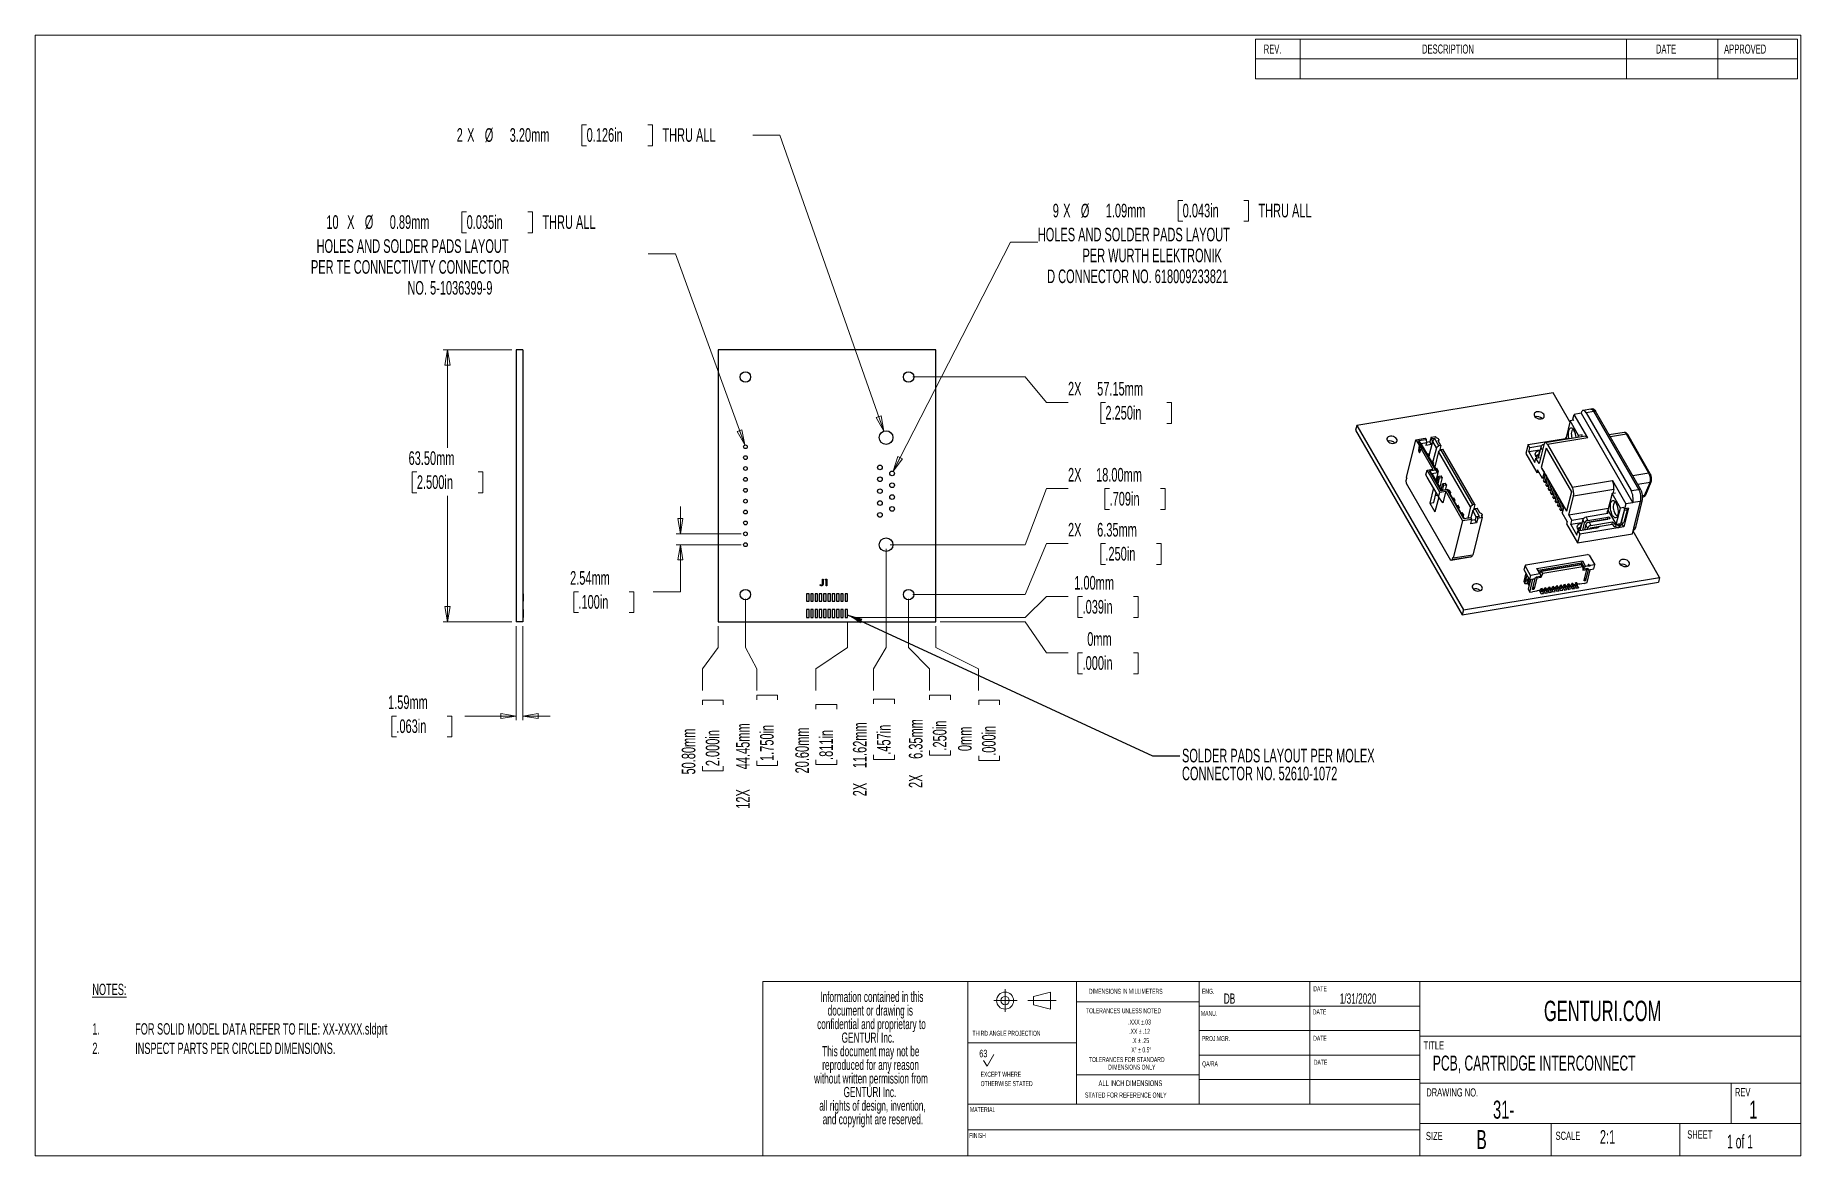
# Model space of a CAD drawing. Header units: millimetres. Extents: x 11 to 423, y 8 to 270.
import ezdxf

# ---------------------------------------------------------------- set-up
doc = ezdxf.new("R2010")
doc.units = ezdxf.units.MM
doc.styles.add('SLDTEXTSTYLE0', font='TXT', dxfattribs={"width": 0.605})
doc.styles.add('SLDTEXTSTYLE1', font='TXT', dxfattribs={"width": 0.57})
doc.dimstyles.new('SLDDIMSTYLE0', dxfattribs={"dimtxt": 3.175, "dimasz": 3.556, "dimexe": 0, "dimexo": 0.0625, "dimgap": 0.79375, "dimtad": 0, "dimtih": 1, "dimtoh": 1, "dimdec": 0, "dimrnd": 1e-09, "dimdsep": 46, "dimtxsty": 'SLDTEXTSTYLE0', "dimblk1": 'NONE', "dimblk2": 'NONE', "dimsah": 1, "dimcen": 0.09, "dimadec": 0, "dimazin": 2, "dimtfac": 1, "dimtdec": 0, "dimtofl": 0, "dimtmove": 0, "dimatfit": 3, "dimldrblk": 'NONE', "dimfxl": 1, "dimfrac": 2, "dimtolj": 1, "dimtzin": 12, "dimarcsym": 0})
doc.dimstyles.new('SLDDIMSTYLE1', dxfattribs={"dimtxt": 3.175, "dimasz": 3.556, "dimexe": 0, "dimexo": 0.0625, "dimgap": 0.79375, "dimtad": 0, "dimtih": 1, "dimtoh": 1, "dimrnd": 1e-09, "dimzin": 12, "dimdsep": 46, "dimtxsty": 'SLDTEXTSTYLE0', "dimblk1": 'NONE', "dimblk2": 'NONE', "dimsah": 1, "dimcen": 0.09, "dimadec": 0, "dimazin": 3, "dimtfac": 1, "dimtofl": 0, "dimtmove": 0, "dimatfit": 3, "dimldrblk": 'NONE', "dimfxl": 1, "dimfrac": 2, "dimtolj": 1, "dimtzin": 12, "dimarcsym": 0})
doc.dimstyles.new('SLDDIMSTYLE2', dxfattribs={"dimtxt": 3.175, "dimasz": 3.556, "dimexe": 0, "dimexo": 0.0625, "dimgap": 0.79375, "dimtad": 0, "dimtih": 1, "dimtoh": 1, "dimrnd": 1e-09, "dimzin": 4, "dimdsep": 46, "dimtxsty": 'SLDTEXTSTYLE0', "dimblk1": 'NONE', "dimblk2": 'NONE', "dimsah": 1, "dimcen": 0.09, "dimadec": 0, "dimazin": 1, "dimtfac": 1, "dimtofl": 0, "dimtmove": 0, "dimatfit": 3, "dimldrblk": 'NONE', "dimfxl": 1, "dimfrac": 2, "dimtolj": 1, "dimtzin": 12, "dimarcsym": 0})
doc.dimstyles.new('SLDDIMSTYLE3', dxfattribs={"dimtxt": 3.175, "dimasz": 3.556, "dimexe": 0, "dimexo": 0.0625, "dimgap": 0.79375, "dimtad": 0, "dimtih": 1, "dimtoh": 1, "dimrnd": 1e-09, "dimzin": 4, "dimdsep": 46, "dimtxsty": 'SLDTEXTSTYLE0', "dimblk1": 'NONE', "dimblk2": 'NONE', "dimsah": 1, "dimcen": 0.09, "dimadec": 0, "dimazin": 1, "dimtfac": 1, "dimtofl": 0, "dimtmove": 0, "dimatfit": 3, "dimldrblk": 'NONE', "dimfxl": 1, "dimfrac": 2, "dimtolj": 1, "dimtzin": 12, "dimarcsym": 0})
doc.dimstyles.new('SLDDIMSTYLE4', dxfattribs={"dimtxt": 3.175, "dimasz": 3.556, "dimexe": 0, "dimexo": 0.0625, "dimgap": 0.79375, "dimtad": 0, "dimtih": 1, "dimtoh": 1, "dimdec": 4, "dimrnd": 1e-09, "dimdsep": 46, "dimtxsty": 'SLDTEXTSTYLE0', "dimblk1": 'NONE', "dimblk2": 'CLOSED', "dimsah": 1, "dimcen": 0, "dimadec": 0, "dimazin": 2, "dimtfac": 1, "dimtmove": 0, "dimatfit": 3, "dimldrblk": 'NONE', "dimfxl": 1, "dimfrac": 2, "dimtolj": 1, "dimtzin": 12, "dimarcsym": 0})
doc.dimstyles.new('SLDDIMSTYLE5', dxfattribs={"dimtxt": 3.175, "dimasz": 3.556, "dimexe": 0, "dimexo": 0.0625, "dimgap": 0.79375, "dimtad": 0, "dimtih": 1, "dimtoh": 1, "dimrnd": 1e-09, "dimzin": 12, "dimdsep": 46, "dimtxsty": 'SLDTEXTSTYLE0', "dimblk1": 'CLOSED', "dimblk2": 'CLOSED', "dimsah": 1, "dimcen": 0.09, "dimadec": 0, "dimazin": 3, "dimtfac": 1, "dimtmove": 0, "dimatfit": 0, "dimldrblk": 'CLOSED', "dimfxl": 1, "dimfrac": 2, "dimtolj": 1, "dimtzin": 12, "dimarcsym": 0})
doc.dimstyles.new('SLDDIMSTYLE6', dxfattribs={"dimtxt": 3.175, "dimasz": 3.556, "dimexe": 0, "dimexo": 0.0625, "dimgap": 0.79375, "dimtad": 0, "dimtih": 1, "dimtoh": 1, "dimdec": 4, "dimrnd": 1e-09, "dimzin": 12, "dimdsep": 46, "dimtxsty": 'SLDTEXTSTYLE0', "dimblk1": 'NONE', "dimblk2": 'CLOSED', "dimsah": 1, "dimcen": 0, "dimadec": 0, "dimazin": 3, "dimtfac": 1, "dimtmove": 0, "dimatfit": 3, "dimldrblk": 'NONE', "dimfxl": 1, "dimfrac": 2, "dimtolj": 1, "dimtzin": 12, "dimarcsym": 0})
doc.dimstyles.new('SLDDIMSTYLE7', dxfattribs={"dimtxt": 0.18, "dimasz": 3.556, "dimexe": 0, "dimexo": 0.0625, "dimgap": 0, "dimtad": 0, "dimtih": 1, "dimtoh": 1, "dimdec": 0, "dimrnd": 1e-09, "dimzin": 0, "dimdsep": 46, "dimtxsty": 'Standard', "dimsah": 1, "dimcen": 0.09, "dimadec": 0, "dimazin": 0, "dimtfac": 3.556, "dimtdec": 0, "dimtofl": 0, "dimtmove": 0, "dimatfit": 3, "dimfxl": 1, "dimfrac": 2, "dimtolj": 1, "dimtzin": 0, "dimarcsym": 0})
doc.dimstyles.new('SLDDIMSTYLE8', dxfattribs={"dimtxt": 3.175, "dimasz": 3.556, "dimexe": 0, "dimexo": 0.0625, "dimgap": 0.79375, "dimtad": 0, "dimtih": 1, "dimtoh": 1, "dimrnd": 1e-09, "dimzin": 4, "dimdsep": 46, "dimtxsty": 'SLDTEXTSTYLE0', "dimblk1": 'CLOSED', "dimblk2": 'CLOSED', "dimsah": 1, "dimcen": 0.09, "dimadec": 0, "dimazin": 1, "dimtfac": 1, "dimtofl": 0, "dimtmove": 0, "dimatfit": 3, "dimldrblk": 'CLOSED', "dimfxl": 1, "dimfrac": 2, "dimtolj": 1, "dimtzin": 12, "dimarcsym": 0})

msp = doc.modelspace()

# ---------------------------------------------------------------- texts
at = {"color": 7, "linetype": 'Continuous', "lineweight": 0, "attachment_point": 1}
for s, insert, char_height, style in [('DIMENSIONS IN MILLIMETERS', (256.8596, 47.26445), 1.1684, 'SLDTEXTSTYLE0'), ('ENG.', (283.24916, 47.26445), 1.1684, 'SLDTEXTSTYLE0'), ('DB', (288.34279, 46.17879), 2.38125, 'SLDTEXTSTYLE0'), ('DATE', (309.25221, 47.85945), 1.1684, 'SLDTEXTSTYLE0'), ('1/31/2020', (315.41839, 46.17879), 2.38125, 'SLDTEXTSTYLE0'), ('TOLERANCES UNLESS NOTED', (256.18067, 42.72927), 1.1684, 'SLDTEXTSTYLE0'), ('MANU.', (283.00746, 42.11012), 1.1684, 'SLDTEXTSTYLE0'), ('DATE', (309.1392, 42.44939), 1.1684, 'SLDTEXTSTYLE0'), ('GENTURI.COM', (363.08939, 44.47709), 4.7625, 'SLDTEXTSTYLE0'), ('THIRD ANGLE PROJECTION', (229.67286, 37.4616), 1.1684, 'SLDTEXTSTYLE0'), ('63', (231.26523, 33.04009), 1.7526, 'SLDTEXTSTYLE0'), ('PROJ.MGR.', (283.24046, 36.22941), 1.1684, 'SLDTEXTSTYLE0'), ('DATE', (309.2157, 36.2935), 1.1684, 'SLDTEXTSTYLE0'), ('TITLE', (334.98972, 35.01936), 1.905, 'SLDTEXTSTYLE0'), ('TOLERANCES FOR STANDARD', (256.8596, 31.33123), 1.1684, 'SLDTEXTSTYLE0'), ('DIMENSIONS ONLY', (261.34617, 29.56625), 1.1684, 'SLDTEXTSTYLE0'), ('QA/RA', (283.29833, 30.3202), 1.1684, 'SLDTEXTSTYLE0'), ('DATE', (309.36871, 30.6924), 1.1684, 'SLDTEXTSTYLE0'), ('PCB, CARTRIDGE INTERCONNECT', (337.14063, 31.68133), 3.5, 'SLDTEXTSTYLE0'), ('ALL INCH DIMENSIONS', (259.1045, 25.87788), 1.3229167, 'SLDTEXTSTYLE0'), ('STATED FOR REFERENCE ONLY', (255.95089, 23.05285), 1.1938, 'SLDTEXTSTYLE0'), ('DRAWING NO.', (335.61294, 24.03161), 1.905, 'SLDTEXTSTYLE0'), ('31-', (351.20119, 21.1801), 4.233333, 'SLDTEXTSTYLE0'), ('REV', (407.68571, 24.1031), 1.905, 'SLDTEXTSTYLE0'), ('1', (411.04427, 21.1801), 4.23333, 'SLDTEXTSTYLE0'), ('MATERIAL', (229.08979, 19.64928), 1.1684, 'SLDTEXTSTYLE0'), ('FINISH', (228.91589, 13.6165), 1.1684, 'SLDTEXTSTYLE0'), ('SIZE', (335.5296, 13.86103), 1.905, 'SLDTEXTSTYLE0'), ('B', (347.33792, 14.29599), 4.445, 'SLDTEXTSTYLE0'), ('SCALE', (365.80659, 13.9146), 1.905, 'SLDTEXTSTYLE0'), ('2:1', (376.157, 14.29366), 3.175, 'SLDTEXTSTYLE0'), ('SHEET', (396.54689, 14.21625), 1.905, 'SLDTEXTSTYLE0'), ('1 of 1', (405.84305, 13.19878), 3.175, 'SLDTEXTSTYLE1')]:
    msp.add_mtext(s, dxfattribs=dict(at, insert=insert, char_height=char_height, style=style))

# ---------------------------------------------------------------- blocks, each defined once
blk = doc.blocks.new('SW_NOTE_0')
at = {"color": 0, "linetype": 'Continuous', "lineweight": 0, "attachment_point": 1, "style": 'SLDTEXTSTYLE0'}
for s, insert, char_height in [('\\LNOTES:', (0, 3.41), 2.646), ('1.', (0, -5.82), 2.646), ('FOR SOLID MODEL DATA REFER TO FILE: XX-XXXX.sldprt', (10, -5.82), 2.6458), ('2.', (0, -10.35), 2.646), ('INSPECT PARTS PER CIRCLED DIMENSIONS.', (10, -10.35), 2.6458)]:
    blk.add_mtext(s, dxfattribs=dict(at, insert=insert, char_height=char_height))
blk = doc.blocks.new('SW_NOTE_1')
at = {"color": 0, "linetype": 'Continuous', "lineweight": 0, "char_height": 2.3813, "attachment_point": 2, "style": 'SLDTEXTSTYLE0'}
for s, insert in [('Information contained in this', (20.2, 3.07)), ('document or drawing is', (19.84, -0.11)), ('confidential and proprietary to', (20.11, -3.28)), ('GENTURI Inc.', (19.29, -6.46)), ('This document may not be', (19.95, -9.63)), ('without written permission from', (19.99, -15.98)), ('reproduced for any reason', (19.91, -12.81)), ('GENTURI Inc.', (19.74, -19.16)), ('all rights of design, invention,', (20.35, -22.33)), ('and copyright are reserved.', (20.44, -25.51))]:
    blk.add_mtext(s, dxfattribs=dict(at, insert=insert))
blk = doc.blocks.new('SW_NOTE_2')
at = {"color": 0, "linetype": 'Continuous', "lineweight": 0, "char_height": 1.1684, "attachment_point": 1, "style": 'SLDTEXTSTYLE0'}
for s, insert in [('EXCEPT WHERE', (0, 1.51)), ('OTHERWISE STATED', (0, -0.66))]:
    blk.add_mtext(s, dxfattribs=dict(at, insert=insert))
blk = doc.blocks.new('SW_NOTE_3')
at = {"color": 0, "linetype": 'Continuous', "lineweight": 0, "char_height": 1.168, "attachment_point": 2, "style": 'SLDTEXTSTYLE0'}
for s, insert in [('.XXX ±.03', (3.56, 1.51)), ('.XX ± .12', (3.58, -0.66)), ('.X ± .25', (3.77, -2.83)), ('X° ± 0.5°', (3.99, -5))]:
    blk.add_mtext(s, dxfattribs=dict(at, insert=insert))
blk = doc.blocks.new('SW_TABLEANNOTATION_0')
at = {"color": 0, "linetype": 'Continuous', "lineweight": 18}
for p, q in [((0, 0), (0, -9.24)), ((126.56, 0), (0, 0)), ((10.41, 0), (10.41, -4.62)), ((86.61, 0), (86.61, -4.62)), ((107.89, 0), (107.89, -4.62)), ((126.56, -9.24), (126.56, 0)), ((0, -4.62), (126.56, -4.62)), ((10.41, -4.62), (10.41, -9.24)), ((86.61, -4.62), (86.61, -9.24)), ((107.89, -4.62), (107.89, -9.24)), ((0, -9.24), (126.56, -9.24))]:
    blk.add_line(p, q, dxfattribs=at)
at = {"color": 0, "linetype": 'Continuous', "lineweight": 18, "attachment_point": 1, "style": 'SLDTEXTSTYLE0'}
for s, insert, char_height in [('REV.', (1.91, -1.26), 2.117), ('DESCRIPTION', (38.87, -1.26), 2.1167), ('DATE', (93.48, -1.26), 2.117), ('APPROVED', (109.39, -1.26), 2.117)]:
    blk.add_mtext(s, dxfattribs=dict(at, insert=insert, char_height=char_height))
blk = doc.blocks.new('_D')
at = {"color": 7, "linetype": 'Continuous', "lineweight": 18}
for p, q in [((221.11, 126.94), (221.11, 131.94)), ((231.11, 121.94), (221.11, 126.94)), ((231.11, 121.94), (231.11, 116.94)), ((231.12, 113.55), (231.12, 114.64)), ((231.12, 114.64), (235.99, 114.64)), ((235.99, 114.64), (235.99, 113.55)), ((231.12, 101.66), (231.12, 100.57)), ((231.12, 100.57), (235.99, 100.57)), ((235.99, 100.57), (235.99, 101.66))]:
    blk.add_line(p, q, dxfattribs=at)
at = {"color": 7, "linetype": 'Continuous', "lineweight": 18, "char_height": 3.175, "attachment_point": 1, "rotation": 90, "style": 'SLDTEXTSTYLE0'}
for s, insert in [('0mm', (226.3, 102.76)), ('.000in', (231.9, 101.66))]:
    blk.add_mtext(s, dxfattribs=dict(at, insert=insert))
blk = doc.blocks.new('_NONE')
blk = doc.blocks.new('_D_1')
at = {"color": 7, "linetype": 'Continuous', "lineweight": 18}
for p, q in [((214.76, 126.94), (214.76, 138.29)), ((219.64, 121.94), (214.76, 126.94)), ((219.64, 121.94), (219.64, 116.94)), ((219.65, 114.76), (219.65, 115.85)), ((219.65, 115.85), (224.52, 115.85)), ((224.52, 115.85), (224.52, 114.76)), ((219.65, 102.88), (219.65, 101.79)), ((219.65, 101.79), (224.52, 101.79)), ((224.52, 101.79), (224.52, 102.88))]:
    blk.add_line(p, q, dxfattribs=at)
at = {"color": 7, "linetype": 'Continuous', "lineweight": 18, "char_height": 3.175, "attachment_point": 1, "rotation": 90, "style": 'SLDTEXTSTYLE0'}
for s, insert in [('6.35mm', (214.83, 100.94)), ('.250in', (220.43, 102.88)), ('2X', (214.82, 94.15))]:
    blk.add_mtext(s, dxfattribs=dict(at, insert=insert))
blk = doc.blocks.new('_D_2')
at = {"color": 7, "linetype": 'Continuous', "lineweight": 18}
for p, q in [((209.49, 126.94), (209.49, 149.94)), ((206.59, 121.94), (209.49, 126.94)), ((206.59, 121.94), (206.59, 116.94)), ((206.6, 113.8), (206.6, 114.89)), ((206.6, 114.89), (211.47, 114.89)), ((211.47, 114.89), (211.47, 113.8)), ((206.6, 101.91), (206.6, 100.82)), ((206.6, 100.82), (211.47, 100.82)), ((211.47, 100.82), (211.47, 101.91))]:
    blk.add_line(p, q, dxfattribs=at)
at = {"color": 7, "linetype": 'Continuous', "lineweight": 18, "char_height": 3.175, "attachment_point": 1, "rotation": 90, "style": 'SLDTEXTSTYLE0'}
for s, insert in [('11.62mm', (201.77, 98.76)), ('.457in', (207.37, 101.91)), ('2X', (201.77, 92.21))]:
    blk.add_mtext(s, dxfattribs=dict(at, insert=insert))
blk = doc.blocks.new('_D_3')
at = {"color": 7, "linetype": 'Continuous', "lineweight": 18}
for p, q in [((200.51, 126.94), (200.51, 132.94)), ((193.13, 121.94), (200.51, 126.94)), ((193.13, 121.94), (193.13, 116.94)), ((193.13, 112.58), (193.13, 113.67)), ((193.13, 113.67), (198, 113.67)), ((198, 113.67), (198, 112.58)), ((193.13, 100.7), (193.13, 99.61)), ((193.13, 99.61), (198, 99.61)), ((198, 99.61), (198, 100.7))]:
    blk.add_line(p, q, dxfattribs=at)
at = {"color": 7, "linetype": 'Continuous', "lineweight": 18, "char_height": 3.175, "attachment_point": 1, "rotation": 90, "style": 'SLDTEXTSTYLE0'}
for s, insert in [('20.60mm', (188.31, 97.55)), ('.811in', (193.91, 100.7))]:
    blk.add_mtext(s, dxfattribs=dict(at, insert=insert))
blk = doc.blocks.new('_D_4')
at = {"color": 7, "linetype": 'Continuous', "lineweight": 18}
for p, q in [((176.66, 126.94), (176.66, 138.29)), ((179.3, 121.94), (176.66, 126.94)), ((179.3, 121.94), (179.3, 116.94)), ((179.3, 114.76), (179.3, 115.85)), ((179.3, 115.85), (184.18, 115.85)), ((184.18, 115.85), (184.18, 114.76)), ((179.3, 100.45), (179.3, 99.36)), ((179.3, 99.36), (184.18, 99.36)), ((184.18, 99.36), (184.18, 100.45))]:
    blk.add_line(p, q, dxfattribs=at)
at = {"color": 7, "linetype": 'Continuous', "lineweight": 18, "char_height": 3.175, "attachment_point": 1, "rotation": 90, "style": 'SLDTEXTSTYLE0'}
for s, insert in [('44.45mm', (174.48, 98.52)), ('1.750in', (180.08, 100.45)), ('12X', (174.48, 89.3))]:
    blk.add_mtext(s, dxfattribs=dict(at, insert=insert))
blk = doc.blocks.new('_D_5')
at = {"color": 7, "linetype": 'Continuous', "lineweight": 18}
for p, q in [((170.31, 126.94), (170.31, 131.94)), ((166.62, 121.94), (170.31, 126.94)), ((166.62, 121.94), (166.62, 116.94)), ((166.62, 113.55), (166.62, 114.64)), ((166.62, 114.64), (171.5, 114.64)), ((171.5, 114.64), (171.5, 113.55)), ((166.62, 99.24), (166.62, 98.15)), ((171.5, 98.15), (171.5, 99.24)), ((166.62, 98.15), (171.5, 98.15))]:
    blk.add_line(p, q, dxfattribs=at)
at = {"color": 7, "linetype": 'Continuous', "lineweight": 18, "char_height": 3.175, "attachment_point": 1, "rotation": 90, "style": 'SLDTEXTSTYLE0'}
for s, insert in [('50.80mm', (161.8, 97.3)), ('2.000in', (167.4, 99.24))]:
    blk.add_mtext(s, dxfattribs=dict(at, insert=insert))
blk = doc.blocks.new('_D_6')
at = {"color": 7, "linetype": 'Continuous', "lineweight": 18}
for p, q in [((241.98, 132.94), (222.11, 132.94)), ((246.98, 125.69), (241.98, 132.94)), ((246.98, 125.69), (251.98, 125.69)), ((255.38, 125.69), (254.29, 125.69)), ((254.29, 125.69), (254.29, 120.82)), ((267.26, 125.69), (268.35, 125.69)), ((268.35, 125.69), (268.35, 120.82)), ((254.29, 120.82), (255.38, 120.82)), ((268.35, 120.82), (267.26, 120.82))]:
    blk.add_line(p, q, dxfattribs=at)
at = {"color": 7, "linetype": 'Continuous', "lineweight": 18, "char_height": 3.175, "attachment_point": 1, "style": 'SLDTEXTSTYLE0'}
for s, insert in [('0mm', (256.47, 130.51)), ('.000in', (255.38, 124.91))]:
    blk.add_mtext(s, dxfattribs=dict(at, insert=insert))
blk = doc.blocks.new('_D_7')
at = {"color": 7, "linetype": 'Continuous', "lineweight": 18}
for p, q in [((246.98, 138.83), (241.98, 133.94)), ((246.98, 138.83), (251.98, 138.83)), ((255.38, 138.82), (254.29, 138.82)), ((254.29, 138.82), (254.29, 133.95)), ((267.26, 138.82), (268.35, 138.82)), ((268.35, 138.82), (268.35, 133.95)), ((241.98, 133.94), (201.51, 133.94)), ((254.29, 133.95), (255.38, 133.95)), ((268.35, 133.95), (267.26, 133.95))]:
    blk.add_line(p, q, dxfattribs=at)
at = {"color": 7, "linetype": 'Continuous', "lineweight": 18, "char_height": 3.175, "attachment_point": 1, "style": 'SLDTEXTSTYLE0'}
for s, insert in [('1.00mm', (253.44, 143.64)), ('.039in', (255.38, 138.04))]:
    blk.add_mtext(s, dxfattribs=dict(at, insert=insert))
blk = doc.blocks.new('_D_8')
at = {"color": 7, "linetype": 'Continuous', "lineweight": 18}
for p, q in [((246.98, 151.21), (241.98, 139.29)), ((246.98, 151.21), (251.98, 151.21)), ((260.71, 151.2), (259.62, 151.2)), ((259.62, 151.2), (259.62, 146.33)), ((272.6, 151.2), (273.69, 151.2)), ((273.69, 151.2), (273.69, 146.33)), ((259.62, 146.33), (260.71, 146.33)), ((273.69, 146.33), (272.6, 146.33)), ((241.98, 139.29), (215.76, 139.29))]:
    blk.add_line(p, q, dxfattribs=at)
at = {"color": 7, "linetype": 'Continuous', "lineweight": 18, "char_height": 3.175, "attachment_point": 1, "style": 'SLDTEXTSTYLE0'}
for s, insert in [('2X', (251.98, 156.03)), ('6.35mm', (258.78, 156.02)), ('.250in', (260.71, 150.42))]:
    blk.add_mtext(s, dxfattribs=dict(at, insert=insert))
blk = doc.blocks.new('_D_9')
at = {"color": 7, "linetype": 'Continuous', "lineweight": 18}
for p, q in [((246.98, 164.04), (241.98, 150.94)), ((246.98, 164.04), (251.98, 164.04)), ((261.68, 164.03), (260.59, 164.03)), ((260.59, 164.03), (260.59, 159.16)), ((273.56, 164.03), (274.65, 164.03)), ((274.65, 164.03), (274.65, 159.16)), ((260.59, 159.16), (261.68, 159.16)), ((274.65, 159.16), (273.56, 159.16)), ((241.98, 150.94), (210.49, 150.94))]:
    blk.add_line(p, q, dxfattribs=at)
at = {"color": 7, "linetype": 'Continuous', "lineweight": 18, "char_height": 3.175, "attachment_point": 1, "style": 'SLDTEXTSTYLE0'}
for s, insert in [('2X', (251.98, 168.86)), ('18.00mm', (258.53, 168.85)), ('.709in', (261.68, 163.25))]:
    blk.add_mtext(s, dxfattribs=dict(at, insert=insert))
blk = doc.blocks.new('_D_10')
at = {"color": 7, "linetype": 'Continuous', "lineweight": 18}
for p, q in [((241.98, 190.09), (215.76, 190.09)), ((246.98, 184.12), (241.98, 190.09)), ((246.98, 184.12), (251.98, 184.12)), ((260.71, 184.12), (259.62, 184.12)), ((259.62, 184.12), (259.62, 179.24)), ((275.02, 184.12), (276.11, 184.12)), ((276.11, 184.12), (276.11, 179.24)), ((259.62, 179.24), (260.71, 179.24)), ((276.11, 179.24), (275.02, 179.24))]:
    blk.add_line(p, q, dxfattribs=at)
at = {"color": 7, "linetype": 'Continuous', "lineweight": 18, "char_height": 3.175, "attachment_point": 1, "style": 'SLDTEXTSTYLE0'}
for s, insert in [('2X', (251.98, 188.95)), ('57.15mm', (258.78, 188.94)), ('2.250in', (260.71, 183.34))]:
    blk.add_mtext(s, dxfattribs=dict(at, insert=insert))
blk = doc.blocks.new('_CLOSED')
at = {"color": 0, "linetype": 'ByBlock', "lineweight": -2}
for p, q in [((-1, 0.166667), (0, 0)), ((-1, 0.166667), (-1, -0.166667)), ((0, 0), (-1, -0.166667)), ((0, 0), (-1, 0))]:
    blk.add_line(p, q, dxfattribs=at)
blk = doc.blocks.new('_D_11')
at = {"color": 7, "linetype": 'Continuous', "lineweight": 18}
for p, q in [((111.58, 228.62), (110.48, 228.62)), ((110.48, 228.62), (110.48, 223.75)), ((125.89, 228.62), (126.98, 228.62)), ((126.98, 228.62), (126.98, 223.75)), ((110.48, 223.75), (111.58, 223.75)), ((126.98, 223.75), (125.89, 223.75)), ((160.32, 218.87), (153.97, 218.87)), ((176.51, 174.22), (160.32, 218.87))]:
    blk.add_line(p, q, dxfattribs=at)
at = {"color": 7, "linetype": 'Continuous', "lineweight": 18, "xscale": 3.556, "yscale": 3.556, "rotation": 289.9333431468}
blk.add_blockref('_CLOSED', (176.51, 174.22, -0.82), dxfattribs=at)
at = {"color": 7, "linetype": 'Continuous', "lineweight": 18, "attachment_point": 1, "style": 'SLDTEXTSTYLE0'}
for s, insert, char_height in [('10', (78.82, 227.84), 3.175), ('X', (83.67, 227.84), 3.17), ('%%c', (87.8, 227.83), 3.175), ('0.89mm', (93.62, 227.84), 3.175), ('0.035in', (111.58, 227.84), 3.175), ('THRU ALL', (129.26, 227.84), 3.175), ('HOLES AND SOLDER PADS LAYOUT', (76.54, 222.24), 3.175), ('PER TE CONNECTIVITY CONNECTOR', (75.22, 217.37), 3.175), ('NO. 5-1036399-9', (97.75, 212.49), 3.175)]:
    blk.add_mtext(s, dxfattribs=dict(at, insert=insert, char_height=char_height))
blk = doc.blocks.new('_D_12')
at = {"color": 7, "linetype": 'Continuous', "lineweight": 18}
for p, q in [((161.48, 153.48), (161.48, 159.83)), ((175.66, 153.48), (160.48, 153.48)), ((175.66, 150.94), (160.48, 150.94)), ((161.48, 139.96), (161.48, 150.94)), ((137.67, 139.95), (136.58, 139.95)), ((136.58, 139.95), (136.58, 135.08)), ((149.55, 139.95), (150.64, 139.95)), ((150.64, 139.95), (150.64, 135.08)), ((155.13, 139.96), (161.48, 139.96)), ((136.58, 135.08), (137.67, 135.08)), ((150.64, 135.08), (149.55, 135.08))]:
    blk.add_line(p, q, dxfattribs=at)
at = {"color": 7, "linetype": 'Continuous', "lineweight": 18, "xscale": 3.556, "yscale": 3.556}
for p, rotation in [((161.48, 153.48, -0.82), 270), ((161.48, 150.94, -0.82), 90)]:
    blk.add_blockref('_CLOSED', p, dxfattribs=dict(at, rotation=rotation))
at = {"color": 7, "linetype": 'Continuous', "lineweight": 18, "char_height": 3.175, "attachment_point": 1, "style": 'SLDTEXTSTYLE0'}
for s, insert in [('2.54mm', (135.73, 144.77)), ('.100in', (137.67, 139.17))]:
    blk.add_mtext(s, dxfattribs=dict(at, insert=insert))
blk = doc.blocks.new('_D_13')
at = {"color": 7, "linetype": 'Continuous', "lineweight": 18}
for p, q in [((139.59, 248.95), (138.5, 248.95)), ((138.5, 248.95), (138.5, 244.08)), ((153.9, 248.95), (154.99, 248.95)), ((154.99, 248.95), (154.99, 244.08)), ((138.5, 244.08), (139.59, 244.08)), ((154.99, 244.08), (153.9, 244.08)), ((184.73, 246.51), (178.38, 246.51)), ((208.96, 177.44), (184.73, 246.51))]:
    blk.add_line(p, q, dxfattribs=at)
at = {"color": 7, "linetype": 'Continuous', "lineweight": 18, "xscale": 3.556, "yscale": 3.556, "rotation": 289.3315020205}
blk.add_blockref('_CLOSED', (208.96, 177.44, -0.82), dxfattribs=at)
at = {"color": 7, "linetype": 'Continuous', "lineweight": 18, "attachment_point": 1, "style": 'SLDTEXTSTYLE0'}
for s, insert, char_height in [('2', (109.26, 248.17), 3.17), ('X', (111.69, 248.17), 3.17), ('%%c', (115.81, 248.16), 3.175), ('3.20mm', (121.63, 248.17), 3.175), ('0.126in', (139.59, 248.17), 3.175), ('THRU ALL', (157.28, 248.17), 3.175)]:
    blk.add_mtext(s, dxfattribs=dict(at, insert=insert, char_height=char_height))
blk = doc.blocks.new('_D_14')
at = {"color": 7, "linetype": 'Continuous', "lineweight": 18}
for p, q in [((278.75, 231.31), (277.66, 231.31)), ((277.66, 231.31), (277.66, 226.44)), ((293.06, 231.31), (294.15, 231.31)), ((294.15, 231.31), (294.15, 226.44)), ((277.66, 226.44), (278.75, 226.44)), ((294.15, 226.44), (293.06, 226.44)), ((211.16, 168.08), (238.58, 221.56)), ((238.58, 221.56), (244.93, 221.56))]:
    blk.add_line(p, q, dxfattribs=at)
at = {"color": 7, "linetype": 'Continuous', "lineweight": 18, "xscale": 3.556, "yscale": 3.556, "rotation": 242.8609225618}
blk.add_blockref('_CLOSED', (211.16, 168.08, -0.82), dxfattribs=at)
at = {"color": 7, "linetype": 'Continuous', "lineweight": 18, "attachment_point": 1, "style": 'SLDTEXTSTYLE0'}
for s, insert, char_height in [('9', (248.42, 230.53), 3.17), ('X', (250.85, 230.53), 3.17), ('%%c', (254.97, 230.52), 3.175), ('1.09mm', (260.79, 230.53), 3.175), ('0.043in', (278.75, 230.53), 3.175), ('THRU ALL', (296.43, 230.53), 3.175), ('HOLES AND SOLDER PADS LAYOUT', (244.93, 224.93), 3.175), ('PER WURTH ELEKTRONIK', (255.36, 220.06), 3.175), ('D CONNECTOR NO. 618009233821', (247.11, 215.18), 3.175)]:
    blk.add_mtext(s, dxfattribs=dict(at, insert=insert, char_height=char_height))
blk = doc.blocks.new('SW_NOTE_4')
at = {"color": 0, "linetype": 'Continuous', "lineweight": 0, "char_height": 3.175, "attachment_point": 1, "style": 'SLDTEXTSTYLE0'}
for s, insert in [('SOLDER PADS LAYOUT PER MOLEX', (0.53, 1.61)), ('CONNECTOR NO. 52610-1072', (0.53, -2.57))]:
    blk.add_mtext(s, dxfattribs=dict(at, insert=insert))
blk = doc.blocks.new('_D_15')
at = {"color": 7, "linetype": 'Continuous', "lineweight": 18}
for p, q in [((123.11, 131.94), (123.11, 109.94)), ((124.7, 131.94), (124.7, 109.94)), ((95.17, 110.94), (94.08, 110.94)), ((94.08, 110.94), (94.08, 106.07)), ((107.05, 110.94), (108.15, 110.94)), ((108.15, 110.94), (108.15, 106.07)), ((123.11, 110.94), (111.18, 110.94)), ((124.7, 110.94), (131.05, 110.94)), ((94.08, 106.07), (95.17, 106.07)), ((108.15, 106.07), (107.05, 106.07))]:
    blk.add_line(p, q, dxfattribs=at)
at = {"color": 7, "linetype": 'Continuous', "lineweight": 18, "xscale": 3.556, "yscale": 3.556}
blk.add_blockref('_CLOSED', (123.11, 110.94, 25.4), dxfattribs=at)
at = {"color": 7, "linetype": 'Continuous', "lineweight": 18, "xscale": 3.556, "yscale": 3.556, "rotation": 180}
blk.add_blockref('_CLOSED', (124.7, 110.94, 25.4), dxfattribs=at)
at = {"color": 7, "linetype": 'Continuous', "lineweight": 18, "char_height": 3.175, "attachment_point": 1, "style": 'SLDTEXTSTYLE0'}
for s, insert in [('1.59mm', (93.23, 115.76)), ('.063in', (95.17, 110.16))]:
    blk.add_mtext(s, dxfattribs=dict(at, insert=insert))
blk = doc.blocks.new('_D_16')
at = {"color": 7, "linetype": 'Continuous', "lineweight": 18}
for p, q in [((122.11, 196.44), (106.11, 196.44)), ((107.11, 196.44), (107.11, 173.53)), ((99.96, 167.92), (98.87, 167.92)), ((98.87, 167.92), (98.87, 163.05)), ((114.27, 167.92), (115.36, 167.92)), ((115.36, 167.92), (115.36, 163.05)), ((98.87, 163.05), (99.96, 163.05)), ((107.11, 132.94), (107.11, 162.32)), ((115.36, 163.05), (114.27, 163.05)), ((122.11, 132.94), (106.11, 132.94))]:
    blk.add_line(p, q, dxfattribs=at)
at = {"color": 7, "linetype": 'Continuous', "lineweight": 18, "xscale": 3.556, "yscale": 3.556}
for p, rotation in [((107.11, 196.44, 25.4), 90), ((107.11, 132.94, 25.4), 270)]:
    blk.add_blockref('_CLOSED', p, dxfattribs=dict(at, rotation=rotation))
at = {"color": 7, "linetype": 'Continuous', "lineweight": 18, "char_height": 3.175, "attachment_point": 1, "style": 'SLDTEXTSTYLE0'}
for s, insert in [('63.50mm', (98.02, 172.74)), ('2.500in', (99.96, 167.14))]:
    blk.add_mtext(s, dxfattribs=dict(at, insert=insert))

# ---------------------------------------------------------------- dimensions: what is measured, and where the dimension line sits
at = {"color": 7, "linetype": 'Continuous', "lineweight": 18}
for p1, p2, text, dimstyle, picture, middle in [((210.02179, 174.42449), (208.96248, 177.44408), '2X <> THRU ALL\\P', 'SLDDIMSTYLE6', '_D_13', (143.8231, 246.51499)), ((210.66353, 167.10929), (211.16074, 168.07928), '9X <> THRU ALL\\PHOLES AND SOLDER PADS LAYOUT\\PPER WURTH ELEKTRONIK\\PD CONNECTOR NO. 618009233821', 'SLDDIMSTYLE6', '_D_14', (282.97989, 221.5638)), ((176.81367, 173.38642), (176.51059, 174.22216), '10X <> THRU ALL\\PHOLES AND SOLDER PADS LAYOUT\\PPER TE CONNECTIVITY CONNECTOR\\PNO. 5-1036399-9', 'SLDDIMSTYLE4', '_D_11', (114.5931, 218.87385))]:
    dim = msp.add_diameter_dim_2p(p1=p1, p2=p2, text=text, dimstyle=dimstyle, dxfattribs=at)
    dim.commit()
    dim.dimension.update_dxf_attribs({"geometry": picture, "text_midpoint": middle, "dimtype": 163})
for base, p1, p2, dimstyle, picture, middle in [((107.11176, 132.94429), (123.11176, 196.44429), (123.11176, 132.94429), 'SLDDIMSTYLE8', '_D_16', (107.11176, 167.92832)), ((161.47861, 153.48429), (176.66213, 150.94429), (176.66213, 153.48429), 'SLDDIMSTYLE5', '_D_12', (161.47861, 139.95698))]:
    dim = msp.add_linear_dim(base=base, p1=p1, p2=p2, angle=90, dimstyle=dimstyle, dxfattribs=at)
    dim.commit()
    dim.dimension.update_dxf_attribs({"geometry": picture, "text_midpoint": middle, "dimtype": 160})
for feature_location, offset, dtype, text, dimstyle, picture, middle in [((214.76213, 190.09429), (37.2201, -5.97231), 0, '2X <>', 'SLDDIMSTYLE1', '_D_10', (264.59404, 184.12198)), ((209.49213, 150.94429), (42.4901, 13.09473), 0, '2X <>', 'SLDDIMSTYLE3', '_D_9', (264.34709, 164.03901)), ((214.76213, 139.29429), (37.2201, 11.91254), 0, '2X <>', 'SLDDIMSTYLE1', '_D_8', (263.38137, 151.20682)), ((209.49213, 150.94429), (-2.9015, -34), 1, '2X <>', 'SLDDIMSTYLE1', '_D_2', (206.59063, 104.57942)), ((176.66213, 139.29429), (2.63773, -22.35), 1, '12X <>', 'SLDDIMSTYLE1', '_D_4', (179.29986, 103.11981)), ((214.76213, 139.29429), (4.87979, -22.35), 1, '2X <>', 'SLDDIMSTYLE1', '_D_1', (219.64192, 105.54515))]:
    dim = msp.add_ordinate_dim(feature_location=feature_location, offset=offset, dtype=dtype, origin=(221.11213, 132.94429), text=text, dimstyle=dimstyle, dxfattribs=at)
    dim.commit()
    dim.dimension.update_dxf_attribs({"geometry": picture, "text_midpoint": middle})
for feature_location, offset, dtype, origin, dimstyle, picture, middle in [((200.51213, 133.94429), (51.4701, 4.88353), 0, (221.11213, 132.94429), 'SLDDIMSTYLE2', '_D_7', (261.31982, 138.82781)), ((170.31213, 132.94429), (-3.69282, -16), 1, (221.11213, 132.94429), 'SLDDIMSTYLE3', '_D_5', (166.61932, 106.39402)), ((200.51213, 133.94429), (-7.38563, -17), 1, (221.11213, 132.94429), 'SLDDIMSTYLE2', '_D_3', (193.1265, 106.64097)), ((221.1121326883, 132.9442852351), (10, -16), 1, (221.1121326883, 132.9442852351), 'SLDDIMSTYLE0', '_D', (231.1121326883, 107.606697953)), ((221.1121326883, 132.9442852351), (30.8700997678, -7.2507783609), 0, (221.1121326883, 132.9442852351), 'SLDDIMSTYLE0', '_D_6', (261.3198197382, 125.6935068742))]:
    dim = msp.add_ordinate_dim(feature_location=feature_location, offset=offset, dtype=dtype, origin=origin, dimstyle=dimstyle, dxfattribs=at)
    dim.commit()
    dim.dimension.update_dxf_attribs({"geometry": picture, "text_midpoint": middle})
dim = msp.add_linear_dim(base=(124.69926, 110.94429), p1=(123.11176, 132.94429), p2=(124.69926, 132.94429), dimstyle='SLDDIMSTYLE5', dxfattribs=at)
dim.commit()
dim.dimension.update_dxf_attribs({"geometry": '_D_15', "text_midpoint": (101.11176, 110.94429), "dimtype": 160})

# ---------------------------------------------------------------- linework, layer by layer
at = {"color": 7, "linetype": 'Continuous', "lineweight": 18}
for p, q in [((10.87306, 269.85291), (423.03369, 269.85291)), ((10.87306, 8.30901), (10.87306, 269.85291)), ((423.03369, 8.30901), (423.03369, 269.85291)), ((180.70099, 48.94901), (334.13369, 48.94901)), ((180.70099, 48.94901), (180.70099, 8.30901)), ((228.59669, 20.37401), (228.59669, 48.94901)), ((228.59669, 20.37401), (228.59669, 48.94901)), ((237.27808, 41.85829), (237.27808, 47.14479)), ((243.88614, 45.49278), (247.85108, 46.48389)), ((243.88614, 45.49278), (243.88614, 43.51031)), ((247.85108, 46.48389), (247.85108, 42.5192)), ((253.99669, 20.37401), (253.99669, 48.94901)), ((282.57774, 20.37401), (282.57169, 48.94901)), ((308.45067, 20.37401), (308.45067, 48.94901)), ((334.13369, 48.94901), (423.03369, 48.94901)), ((334.13369, 48.94901), (334.13369, 8.30901)), ((234.63496, 44.50142), (240.08125, 44.50142)), ((242.56458, 44.50142), (249.17265, 44.50142)), ((243.88614, 43.51031), (247.85108, 42.5192)), ((253.99669, 44.19921), (282.57169, 44.19921)), ((282.5729, 43.23401), (334.13369, 43.23401)), ((282.57169, 37.51901), (334.13369, 37.51901)), ((228.59669, 34.67421), (253.99669, 34.67421)), ((334.13369, 36.24901), (423.03369, 36.24901)), ((232.28081, 30.56825), (233.07367, 29.19474)), ((233.07367, 29.19474), (234.65943, 31.94175)), ((282.57532, 31.80401), (334.13369, 31.80401)), ((253.99669, 27.18121), (282.57169, 27.18121)), ((282.57653, 26.08901), (334.13369, 26.08901)), ((334.13369, 25.20001), (423.03369, 25.20001)), ((406.79804, 15.80201), (406.79804, 25.20001)), ((334.13369, 20.37401), (228.59669, 20.37401)), ((228.59669, 20.37401), (228.59669, 8.30901)), ((334.13369, 8.94401), (334.13369, 20.37401)), ((228.59669, 14.34151), (334.13369, 14.34151)), ((334.13369, 15.80201), (423.03369, 15.80201)), ((364.76243, 8.30901), (364.76243, 15.80201)), ((394.80171, 8.30901), (394.80171, 15.80201)), ((10.87306, 8.30901), (423.03369, 8.30901))]:
    msp.add_line(p, q, dxfattribs=at)
at = {"color": 7, "linetype": 'Continuous', "lineweight": 25}
for p, q in [((124.69926, 196.44429), (123.11176, 196.44429)), ((123.11176, 196.44429), (123.11176, 132.94429)), ((124.69926, 196.44429), (124.69926, 132.94429)), ((221.11213, 196.44429), (170.31213, 196.44429)), ((170.31213, 196.44429), (170.31213, 132.94429)), ((221.11213, 132.94429), (221.11213, 196.44429)), ((365.21799, 186.40854), (319.40059, 178.79913)), ((369.15189, 179.59251), (365.21799, 186.40854)), ((369.85674, 180.21797), (370.14779, 181.36828)), ((371.77124, 181.63791), (370.14779, 181.36828)), ((373.3032, 175.9011), (370.14779, 181.36828)), ((371.78034, 181.67385), (371.77124, 181.63791)), ((371.77124, 181.63791), (383.84053, 160.72618)), ((374.03996, 182.58895), (372.23613, 182.28937)), ((374.73145, 182.05387), (372.92762, 181.75429)), ((372.92762, 181.75429), (383.42998, 163.55748)), ((374.44779, 182.65296), (374.08895, 182.59337)), ((374.73145, 182.05387), (385.23381, 163.85707)), ((375.13928, 182.11788), (374.73341, 182.05048)), ((385.23577, 163.85367), (374.73341, 182.05048)), ((385.64163, 163.92108), (375.13928, 182.11788)), ((319.40059, 178.79913), (319.11181, 177.6578)), ((319.11181, 177.6578), (343.98685, 134.55832)), ((319.40059, 178.79913), (344.27563, 135.69965)), ((369.21472, 179.84082), (368.24151, 175.99445)), ((370.02644, 179.97564), (369.21472, 179.84082)), ((371.16947, 176.45395), (369.21472, 179.84082)), ((369.85674, 180.21797), (369.99921, 179.97111)), ((330.981, 166.63961), (333.21027, 175.45031)), ((333.21027, 175.45031), (335.38389, 175.8113)), ((333.21027, 175.45031), (333.95652, 174.15732)), ((333.95652, 174.15732), (333.78456, 172.87926)), ((333.84261, 175.22806), (335.55626, 175.51266)), ((337.76529, 168.43147), (333.84261, 175.22806)), ((334.4096, 174.59164), (333.84261, 175.22806)), ((334.182, 174.19477), (333.95652, 174.15732)), ((334.182, 174.19477), (334.01004, 172.9167)), ((334.07153, 172.38205), (334.45402, 173.29533)), ((334.6795, 173.33278), (334.182, 174.19477)), ((334.4096, 174.59164), (335.66327, 174.79985)), ((337.99004, 168.38803), (334.4096, 174.59164)), ((334.6795, 173.33278), (334.45402, 173.29533)), ((334.45402, 173.29533), (337.16286, 168.6019)), ((335.38389, 175.8113), (335.55626, 175.51266)), ((335.66327, 174.79985), (335.47954, 174.07371)), ((336.85045, 174.30139), (335.47954, 174.07371)), ((335.55626, 175.51266), (335.66327, 174.79985)), ((336.47831, 174.94619), (335.66166, 174.81056)), ((336.23568, 171.4277), (337.15143, 175.047)), ((336.75481, 176.03899), (336.47831, 174.94619)), ((336.85045, 174.30139), (336.47831, 174.94619)), ((336.75481, 176.03899), (337.79201, 176.21125)), ((336.75481, 176.03899), (336.92717, 175.74035)), ((337.03418, 175.02753), (336.85045, 174.30139)), ((336.92717, 175.74035), (337.5044, 175.83621)), ((337.03418, 175.02753), (336.92717, 175.74035)), ((337.03418, 175.02753), (337.15143, 175.047)), ((337.15143, 175.047), (337.5044, 175.83621)), ((337.99757, 173.58094), (337.15143, 175.047)), ((337.99757, 173.58094), (337.17405, 170.32614)), ((338.55032, 174.024), (337.5044, 175.83621)), ((337.98592, 175.87528), (337.79201, 176.21125)), ((338.47751, 175.67428), (337.98592, 175.87528)), ((338.55032, 174.024), (337.99757, 173.58094)), ((338.38549, 175.18297), (338.57936, 175.49781)), ((339.0103, 174.10039), (338.38549, 175.18297)), ((338.57936, 175.49781), (338.46489, 175.0454)), ((338.57936, 175.49781), (338.47751, 175.67428)), ((338.49507, 172.71895), (339.04782, 173.16201)), ((339.0103, 174.10039), (338.55032, 174.024)), ((339.0103, 174.10039), (338.70293, 172.88555)), ((339.04782, 173.16201), (339.5078, 173.2384)), ((346.51034, 160.23216), (339.04782, 173.16201)), ((346.97031, 160.30856), (339.5078, 173.2384)), ((359.37626, 174.3105), (358.85782, 172.2615)), ((359.37626, 174.3105), (368.11903, 175.76251)), ((359.80912, 173.5605), (359.37626, 174.3105)), ((359.56355, 172.58993), (359.80912, 173.5605)), ((362.5162, 174.0101), (359.80912, 173.5605)), ((362.35208, 173.72522), (361.7129, 171.19904)), ((363.0628, 174.28294), (361.94406, 169.86142)), ((363.60983, 173.43855), (362.4729, 168.94513)), ((372.78458, 176.30241), (363.40464, 174.74458)), ((363.60983, 173.43855), (369.48582, 163.25757)), ((373.3032, 175.9011), (363.92326, 174.34327)), ((363.92326, 174.34327), (369.68173, 164.36591)), ((368.10752, 175.72276), (368.05546, 175.51699)), ((368.24151, 175.99445), (368.47671, 175.58695)), ((371.05859, 176.01575), (371.16947, 176.45395)), ((371.98119, 176.58876), (371.16947, 176.45395)), ((371.9721, 176.55282), (371.87032, 176.15057)), ((381.83837, 177.13734), (378.34835, 176.55772)), ((387.61424, 167.60323), (382.33208, 176.75531)), ((387.92212, 167.50465), (382.63997, 176.65672)), ((333.78456, 172.87926), (334.01004, 172.9167)), ((333.78456, 172.87926), (334.07153, 172.38205)), ((334.01004, 172.9167), (334.17543, 172.63014)), ((335.80103, 172.18079), (336.07716, 172.22665)), ((336.05174, 171.7464), (336.32787, 171.79226)), ((336.32787, 171.79226), (336.07716, 172.22665)), ((336.32787, 171.79226), (336.23565, 171.42776)), ((336.79603, 170.45681), (337.07217, 170.50267)), ((337.04674, 170.02242), (337.32287, 170.06828)), ((337.32287, 170.06828), (337.07217, 170.50267)), ((337.32287, 170.06828), (337.23065, 169.70378)), ((338.49507, 172.71895), (337.57932, 169.09965)), ((345.95758, 159.78911), (338.49507, 172.71895)), ((358.85782, 172.2615), (361.42563, 167.81242)), ((362.13401, 173.01683), (359.56355, 172.58993)), ((359.56355, 172.58993), (360.97378, 170.14649)), ((360.97378, 170.14649), (361.21936, 171.11707)), ((361.21936, 171.11707), (362.30749, 171.29779)), ((361.94406, 169.86142), (361.21936, 171.11707)), ((361.86115, 171.93841), (362.13401, 173.01683)), ((361.86115, 171.93841), (361.90168, 171.94514)), ((330.98828, 165.24643), (330.96062, 165.94068)), ((330.96139, 165.94969), (331.08872, 166.45296)), ((330.981, 166.63961), (331.08872, 166.45296)), ((341.38211, 147.23766), (330.98828, 165.24643)), ((335.51544, 167.28142), (335.79194, 168.37422)), ((335.86462, 166.67643), (335.51544, 167.28142)), ((335.79194, 168.37422), (337.16286, 168.6019)), ((338.78086, 163.19549), (335.79194, 168.37422)), ((338.15519, 162.70768), (335.86462, 166.67643)), ((336.39437, 168.20379), (337.76529, 168.43147)), ((339.09839, 163.51871), (336.39437, 168.20379)), ((336.95492, 167.57249), (336.39437, 168.20379)), ((336.95492, 167.57249), (338.32584, 167.80017)), ((336.95492, 167.57249), (336.96139, 167.56732)), ((339.26261, 163.58013), (336.96139, 167.56732)), ((338.32584, 167.80017), (337.76529, 168.43147)), ((337.79104, 168.73283), (338.06717, 168.77869)), ((338.33231, 167.795), (337.89164, 165.95553)), ((337.90014, 165.94081), (338.44236, 168.08381)), ((338.24258, 168.42997), (337.99004, 168.38803)), ((338.18982, 168.04187), (337.99004, 168.38803)), ((338.31788, 168.3443), (338.06717, 168.77869)), ((338.12763, 165.54665), (338.48494, 166.95884)), ((338.18982, 168.04187), (338.44236, 168.08381)), ((338.33231, 167.795), (338.18982, 168.04187)), ((338.44236, 168.08381), (338.24258, 168.42997)), ((338.29428, 168.34038), (338.31788, 168.3443)), ((338.31788, 168.3443), (338.31, 168.31315)), ((338.33231, 167.795), (338.32584, 167.80017)), ((338.37834, 165.11226), (338.73565, 166.52445)), ((338.48494, 166.95884), (339.06217, 167.05471)), ((338.73565, 166.52445), (338.48494, 166.95884)), ((338.73565, 166.52445), (339.31288, 166.62032)), ((339.31288, 166.62032), (338.76278, 164.44617)), ((339.31288, 166.62032), (339.06217, 167.05471)), ((339.12263, 163.82267), (339.47994, 165.23486)), ((339.47994, 165.23486), (340.05717, 165.33073)), ((339.73065, 164.80047), (339.47994, 165.23486)), ((339.73065, 164.80047), (340.30788, 164.89634)), ((340.30788, 164.89634), (340.00609, 163.70361)), ((340.30788, 164.89634), (340.05717, 165.33073)), ((361.57115, 168.38757), (361.42563, 167.81242)), ((361.42563, 167.81242), (361.86134, 167.88478)), ((362.7346, 166.37174), (361.57115, 168.38757)), ((362.4729, 168.94513), (368.3489, 158.76415)), ((362.4729, 168.94513), (363.10751, 167.84558)), ((363.10751, 167.84558), (362.7346, 166.37174)), ((363.13456, 166.43817), (362.7346, 166.37174)), ((363.37389, 167.38405), (363.00098, 165.9102)), ((363.27715, 165.4317), (363.00098, 165.9102)), ((363.65006, 166.90554), (363.27715, 165.4317)), ((363.67711, 165.49812), (363.27715, 165.4317)), ((363.37389, 167.38405), (363.65006, 166.90554)), ((363.91644, 166.444), (363.54353, 164.97016)), ((363.8197, 164.49165), (363.54353, 164.97016)), ((364.19261, 165.96549), (363.8197, 164.49165)), ((363.91644, 166.444), (364.19261, 165.96549)), ((364.45899, 165.50396), (364.08608, 164.03011)), ((364.73516, 165.02545), (364.36225, 163.55161)), ((364.45899, 165.50396), (364.73516, 165.02545)), ((369.68173, 164.36591), (379.06167, 165.92374)), ((379.06167, 165.92374), (382.21708, 160.45655)), ((386.59429, 162.4211), (387.86025, 165.44385)), ((386.84997, 162.60423), (388.11593, 165.62698)), ((337.29237, 164.20265), (336.44277, 160.65616)), ((336.44277, 160.65616), (337.36272, 160.80895)), ((337.36272, 160.80895), (337.91661, 163.12106)), ((338.55583, 162.02619), (337.63755, 158.58603)), ((338.29184, 162.42853), (337.72829, 162.33493)), ((338.50436, 162.10269), (338.15519, 162.70768)), ((338.27179, 162.50566), (338.26209, 162.46732)), ((338.26209, 162.46732), (338.29113, 162.47214)), ((338.2993, 162.458), (338.29184, 162.42853)), ((338.50436, 162.10269), (338.78086, 163.19549)), ((339.45871, 160.68399), (338.50436, 162.10269)), ((338.78086, 163.19549), (340.15178, 163.42318)), ((340.4693, 163.74639), (339.09839, 163.51871)), ((339.25943, 163.5796), (339.09839, 163.51871)), ((340.63035, 163.80729), (339.25943, 163.5796)), ((339.42887, 163.60774), (339.73065, 164.80047)), ((340.15178, 163.42318), (339.45871, 160.68399)), ((344.10436, 156.57477), (340.15178, 163.42318)), ((340.63035, 163.80729), (340.4693, 163.74639)), ((344.39198, 156.94981), (340.4693, 163.74639)), ((340.63035, 163.80729), (340.63669, 163.80233)), ((340.77918, 163.55545), (340.63669, 163.80233)), ((340.77604, 163.56089), (341.05217, 163.60675)), ((341.03171, 163.59739), (340.77918, 163.55545)), ((340.97896, 163.2093), (340.77918, 163.55545)), ((340.97896, 163.2093), (341.2315, 163.25124)), ((344.5594, 157.00569), (340.97896, 163.2093)), ((341.2315, 163.25124), (341.03171, 163.59739)), ((341.30288, 163.17236), (341.05217, 163.60675)), ((341.14715, 162.91789), (341.2315, 163.25124)), ((341.20753, 163.15653), (341.30288, 163.17236)), ((341.30288, 163.17236), (341.21065, 162.80786)), ((341.77104, 161.83691), (342.04717, 161.88277)), ((342.02175, 161.40252), (342.29788, 161.44838)), ((342.29788, 161.44838), (342.04717, 161.88277)), ((342.29788, 161.44838), (342.20566, 161.08388)), ((364.21966, 164.55808), (363.8197, 164.49165)), ((364.36225, 163.55161), (364.08608, 164.03011)), ((364.76221, 163.61803), (364.36225, 163.55161)), ((365.00154, 164.56391), (364.62863, 163.09007)), ((364.9048, 162.61157), (364.62863, 163.09007)), ((365.27771, 164.08541), (364.9048, 162.61157)), ((365.30476, 162.67799), (364.9048, 162.61157)), ((365.00154, 164.56391), (365.27771, 164.08541)), ((365.54409, 163.62387), (365.17118, 162.15003)), ((365.44735, 161.67152), (365.17118, 162.15003)), ((365.82026, 163.14536), (365.44735, 161.67152)), ((365.84731, 161.73795), (365.44735, 161.67152)), ((365.54409, 163.62387), (365.82026, 163.14536)), ((366.08664, 162.68383), (365.71373, 161.20998)), ((365.9899, 160.73148), (365.71373, 161.20998)), ((366.36281, 162.20532), (365.9899, 160.73148)), ((366.38986, 160.7979), (365.9899, 160.73148)), ((366.08664, 162.68383), (366.36281, 162.20532)), ((366.62919, 161.74378), (366.25628, 160.26994)), ((366.90536, 161.26528), (366.53245, 159.79143)), ((366.62919, 161.74378), (366.90536, 161.26528)), ((367.17174, 160.80374), (366.79883, 159.3299)), ((367.17174, 160.80374), (367.44791, 160.32523)), ((369.48582, 163.25757), (368.3489, 158.76415)), ((368.87774, 157.84786), (369.99647, 162.26939)), ((379.37641, 163.82722), (369.99647, 162.26939)), ((379.00804, 162.87252), (378.03483, 159.02615)), ((379.81977, 163.00734), (379.00804, 162.87252)), ((380.96279, 159.48565), (379.00804, 162.87252)), ((379.37641, 163.82722), (379.14042, 162.89451)), ((383.42998, 163.55748), (385.23381, 163.85707)), ((383.73434, 153.47681), (385.65346, 161.06171)), ((383.84963, 160.76212), (383.84053, 160.72618)), ((385.65346, 161.06171), (383.84963, 160.76212)), ((384.10011, 154.91131), (385.65542, 161.05831)), ((384.50597, 154.97872), (386.06128, 161.12572)), ((385.23577, 163.85367), (385.64163, 163.92108)), ((386.06128, 161.12572), (385.65542, 161.05831)), ((386.13389, 162.11386), (386.32247, 162.14518)), ((336.44277, 160.65616), (337.63755, 158.58603)), ((342.76604, 160.11293), (343.04217, 160.15879)), ((343.01675, 159.67854), (343.29288, 159.7244)), ((343.29288, 159.7244), (343.04217, 160.15879)), ((343.29288, 159.7244), (343.20066, 159.3599)), ((343.76104, 158.38895), (344.03718, 158.43481)), ((344.01175, 157.95456), (344.28788, 158.00043)), ((344.28788, 158.00043), (344.03718, 158.43481)), ((344.10436, 156.57477), (346.27798, 156.93577)), ((344.28788, 158.00043), (344.19566, 157.63592)), ((346.10562, 157.23441), (344.39198, 156.94981)), ((344.5594, 157.00569), (344.39198, 156.94981)), ((345.81306, 157.2139), (344.5594, 157.00569)), ((345.95758, 159.78911), (345.28377, 157.12599)), ((345.81306, 157.2139), (346.10562, 157.23441)), ((346.51034, 160.23216), (345.95758, 159.78911)), ((346.00148, 155.84297), (346.27798, 156.93577)), ((346.45509, 158.92712), (346.02537, 157.22878)), ((346.27798, 156.93577), (346.10562, 157.23441)), ((347.00025, 156.71545), (346.18811, 156.58057)), ((346.45509, 158.92712), (347.00784, 159.37017)), ((347.30123, 157.46106), (346.45509, 158.92712)), ((348.6861, 157.33571), (346.45683, 148.52501)), ((346.97031, 160.30856), (346.51034, 160.23216)), ((346.97031, 160.30856), (346.66294, 159.09372)), ((347.18398, 157.44158), (347.00025, 156.71545)), ((347.3724, 156.07065), (347.00025, 156.71545)), ((347.00784, 159.37017), (347.46781, 159.44657)), ((348.05376, 157.55796), (347.00784, 159.37017)), ((347.47654, 157.46209), (347.18398, 157.44158)), ((347.30123, 157.46106), (347.18398, 157.44158)), ((347.30123, 157.46106), (348.05376, 157.55796)), ((347.6489, 157.16345), (347.3724, 156.07065)), ((348.09263, 158.36399), (347.46781, 159.44657)), ((348.05376, 157.55796), (347.47654, 157.46209)), ((347.6489, 157.16345), (347.47654, 157.46209)), ((347.6489, 157.16345), (348.6861, 157.33571)), ((348.58422, 158.16299), (348.09263, 158.36399)), ((348.4922, 157.67168), (348.68607, 157.98652)), ((348.6861, 157.33571), (348.4922, 157.67168)), ((348.68607, 157.98652), (348.5716, 157.53411)), ((348.68607, 157.98652), (348.58422, 158.16299)), ((366.53245, 159.79143), (366.25628, 160.26994)), ((366.93241, 159.85786), (366.53245, 159.79143)), ((367.075, 158.85139), (366.79883, 159.3299)), ((367.44791, 160.32523), (367.075, 158.85139)), ((367.47496, 158.91782), (367.075, 158.85139)), ((367.71429, 159.86369), (367.34138, 158.38985)), ((368.50482, 156.37402), (367.34138, 158.38985)), ((367.71429, 159.86369), (368.3489, 158.76415)), ((378.1253, 159.38371), (368.87774, 157.84786)), ((368.87774, 157.84786), (369.60244, 156.59221)), ((372.30952, 157.0418), (369.60244, 156.59221)), ((372.1454, 156.75692), (371.50622, 154.23074)), ((372.5763, 156.01031), (372.1454, 156.75692)), ((377.99271, 158.21705), (372.91491, 157.37372)), ((372.91491, 157.37372), (373.34582, 156.62712)), ((373.21848, 156.12385), (377.89967, 156.90131)), ((373.34582, 156.62712), (378.027, 157.40457)), ((378.29318, 156.94338), (373.612, 156.16593)), ((377.90084, 158.75446), (377.77351, 158.2512)), ((377.89967, 156.90131), (378.027, 157.40457)), ((378.03483, 159.02615), (379.98958, 155.63928)), ((379.98958, 155.63928), (380.96279, 159.48565)), ((381.77451, 159.62046), (380.96279, 159.48565)), ((381.07188, 155.81903), (381.95545, 159.31112)), ((381.85863, 158.92848), (381.131, 156.05269)), ((382.82794, 159.45603), (381.7274, 155.10639)), ((382.48997, 159.03333), (381.76234, 156.15754)), ((381.76542, 159.58452), (381.92603, 159.30624)), ((382.48997, 159.03333), (381.85863, 158.92848)), ((382.21708, 160.45655), (381.92603, 159.30624)), ((382.82794, 159.45603), (381.92603, 159.30624)), ((383.84053, 160.72618), (382.21708, 160.45655)), ((344.10436, 156.57477), (341.87508, 147.76407)), ((347.3724, 156.07065), (346.00148, 155.84297)), ((368.50482, 156.37402), (368.3593, 155.79886)), ((368.3593, 155.79886), (370.92711, 151.34977)), ((369.35687, 155.62163), (369.60244, 156.59221)), ((371.92733, 156.04853), (369.35687, 155.62163)), ((369.35687, 155.62163), (370.7671, 153.17819)), ((370.7671, 153.17819), (371.01268, 154.14877)), ((370.92711, 151.34977), (383.73434, 153.47681)), ((371.44554, 153.39877), (370.92711, 151.34977)), ((371.01268, 154.14877), (375.2066, 154.8453)), ((371.01268, 154.14877), (371.44554, 153.39877)), ((381.7274, 155.10639), (371.44554, 153.39877)), ((371.65447, 154.97011), (371.92733, 156.04853)), ((371.65447, 154.97011), (371.695, 154.97684)), ((372.15322, 154.33819), (372.5763, 156.01031)), ((372.84248, 155.54912), (372.55289, 154.40457)), ((373.27339, 154.80252), (372.84248, 155.54912)), ((373.17359, 155.98058), (373.20764, 156.11517)), ((373.19989, 154.51202), (373.27339, 154.80252)), ((373.612, 156.16593), (374.0429, 155.41932)), ((373.83122, 154.61688), (373.90473, 154.90737)), ((373.91557, 154.91606), (378.99336, 155.75939)), ((374.0429, 155.41932), (379.12069, 156.26265)), ((374.91893, 156.38299), (374.87623, 156.39918)), ((378.99336, 155.75939), (379.12069, 156.26265)), ((379.85943, 155.11833), (379.98677, 155.6216)), ((381.07188, 155.81903), (379.98958, 155.63928)), ((380.60064, 154.94392), (380.72797, 155.44718)), ((380.82612, 154.98137), (380.60064, 154.94392)), ((380.95345, 155.48463), (380.72797, 155.44718)), ((380.95345, 155.48463), (380.78769, 155.77183)), ((380.82612, 154.98137), (380.95345, 155.48463)), ((381.131, 156.05269), (381.76234, 156.15754)), ((381.7274, 155.10639), (381.37029, 155.72514)), ((381.61824, 156.13361), (381.60452, 156.07939)), ((390.09303, 143.30906), (383.88378, 154.06745)), ((383.9546, 154.34733), (384.05018, 154.36321)), ((384.07244, 154.8131), (384.10011, 154.91131)), ((384.10011, 154.91131), (384.50597, 154.97872)), ((346.45683, 148.52501), (341.87508, 147.76407)), ((346.29508, 148.49815), (346.22176, 148.2084)), ((358.84994, 146.24288), (373.28061, 148.63954)), ((373.66871, 148.48086), (373.28061, 148.63954)), ((373.66871, 148.48086), (374.96143, 146.24105)), ((345.96385, 147.9986), (341.38211, 147.23766)), ((341.63715, 147.44209), (341.38211, 147.23766)), ((341.63715, 147.44209), (346.21889, 148.20303)), ((341.64002, 147.44746), (346.22176, 148.2084)), ((341.76736, 147.95072), (341.64002, 147.44746)), ((341.87508, 147.76407), (341.76736, 147.95072)), ((346.21889, 148.20303), (345.96385, 147.9986)), ((358.86848, 144.35264), (358.35895, 142.33885)), ((358.4604, 145.05969), (358.69688, 145.99432)), ((359.75312, 142.81987), (358.4604, 145.05969)), ((358.84994, 146.24288), (358.69688, 145.99432)), ((359.9896, 143.75451), (358.69688, 145.99432)), ((361.4295, 145.36966), (372.07212, 147.1372)), ((362.1542, 144.11401), (361.4295, 145.36966)), ((361.76302, 144.99529), (361.4295, 145.36966)), ((361.76302, 144.99529), (371.86449, 146.67296)), ((362.3702, 143.94326), (361.76302, 144.99529)), ((362.31495, 144.69151), (362.0995, 144.41229)), ((371.80267, 146.30797), (362.36604, 144.74073)), ((371.86001, 146.22001), (362.51615, 144.66817)), ((362.79449, 144.18591), (362.51615, 144.66817)), ((372.13835, 145.73775), (362.79449, 144.18591)), ((371.77081, 146.30268), (371.86449, 146.67296)), ((372.13835, 145.73775), (371.86001, 146.22001)), ((371.86449, 146.67296), (372.07212, 147.1372)), ((371.86449, 146.67296), (372.47168, 145.62092)), ((372.07212, 147.1372), (372.79683, 145.88155)), ((372.13835, 145.73775), (372.14577, 145.01581)), ((372.36253, 145.18956), (372.14002, 145.57509)), ((372.14577, 145.01581), (373.11533, 145.17683)), ((372.36253, 145.18956), (372.47168, 145.62092)), ((373.35464, 145.35433), (372.36253, 145.18956)), ((372.46046, 142.58862), (373.11533, 145.17683)), ((372.79683, 145.88155), (372.47168, 145.62092)), ((373.34819, 145.97312), (372.79683, 145.88155)), ((373.42152, 145.02107), (372.82123, 142.64854)), ((373.11533, 145.17683), (373.04278, 145.30253)), ((373.16266, 142.11982), (373.91758, 145.10345)), ((373.24016, 145.33531), (373.42152, 145.02107)), ((373.46226, 145.09671), (373.31717, 145.3481)), ((373.3391, 145.93717), (373.85982, 146.02365)), ((373.34819, 145.97312), (373.3391, 145.93717)), ((373.41269, 146.35572), (373.34819, 145.97312)), ((373.35464, 145.35433), (373.49864, 145.24049)), ((373.85982, 146.02365), (373.40633, 146.318)), ((373.86891, 146.0596), (373.41269, 146.35572)), ((373.91758, 145.10345), (373.42152, 145.02107)), ((373.46226, 145.09671), (374.72495, 145.30641)), ((373.49864, 145.24049), (373.46226, 145.09671)), ((373.86891, 146.0596), (373.85982, 146.02365)), ((374.96143, 146.24105), (373.86891, 146.0596)), ((373.88131, 145.1663), (373.91758, 145.10345)), ((374.72495, 145.30641), (374.96143, 146.24105)), ((194.07263, 141.50948), (194.15195, 141.62487)), ((194.64955, 142.87487), (194.78416, 142.87487)), ((194.64955, 141.87697), (194.64955, 142.87487)), ((194.78416, 142.87487), (194.78416, 141.86195)), ((195.26493, 142.72102), (195.35297, 142.87487)), ((195.4957, 142.72102), (195.26493, 142.72102)), ((195.35297, 142.87487), (195.63032, 142.87487)), ((195.4957, 141.37487), (195.4957, 142.72102)), ((195.63032, 141.37487), (195.4957, 141.37487)), ((195.63032, 142.87487), (195.63032, 141.37487)), ((343.98685, 134.55832), (389.80425, 142.16773)), ((344.27563, 135.69965), (390.09303, 143.30906)), ((358.35895, 142.33885), (358.63316, 141.86374)), ((358.63316, 141.86374), (359.14269, 143.87753)), ((358.63316, 141.86374), (359.28232, 141.86824)), ((359.14959, 142.20298), (359.21184, 142.83318)), ((359.14959, 142.20298), (359.15435, 142.17438)), ((359.15435, 142.17438), (359.5488, 141.49095)), ((359.21184, 142.83318), (359.57261, 142.8931)), ((359.21184, 142.83318), (359.61924, 142.1273)), ((359.28232, 141.86824), (359.32678, 141.87563)), ((359.47307, 143.3051), (359.35988, 142.85777)), ((359.47372, 143.30397), (359.36086, 142.85793)), ((359.95412, 142.85326), (359.37746, 140.57415)), ((359.37746, 140.57415), (359.76919, 139.89542)), ((359.5488, 141.49095), (359.55699, 141.4971)), ((359.5488, 141.49095), (359.5996, 141.45213)), ((359.55699, 141.4971), (359.61924, 142.1273)), ((359.55699, 141.4971), (359.61335, 141.50646)), ((359.57261, 142.8931), (359.84485, 142.4214)), ((359.61924, 142.1273), (359.77707, 142.15351)), ((359.9896, 143.75451), (359.75312, 142.81987)), ((359.75312, 142.81987), (361.0158, 143.02958)), ((359.76919, 139.89542), (360.52411, 142.87905)), ((362.1542, 144.11401), (359.9896, 143.75451)), ((360.41987, 140.58891), (361.02016, 142.96143)), ((360.48783, 142.9419), (360.52411, 142.87905)), ((360.52411, 142.87905), (361.02016, 142.96143)), ((361.4355, 143.23703), (360.78063, 140.64882)), ((360.98389, 143.02428), (361.02016, 142.96143)), ((361.0158, 143.02958), (361.05219, 143.17337)), ((361.05219, 143.17337), (361.26895, 143.34712)), ((362.26106, 143.51189), (361.26895, 143.34712)), ((361.4355, 143.23703), (361.36295, 143.36273)), ((361.4355, 143.23703), (362.40506, 143.39806)), ((361.47809, 140.07592), (361.52357, 140.25566)), ((361.52357, 140.25566), (362.28118, 140.38148)), ((361.96429, 140.32885), (362.46339, 139.46409)), ((361.99152, 140.33338), (362.47249, 139.50003)), ((362.34413, 139.96218), (362.11779, 140.35435)), ((362.3702, 143.94326), (362.1542, 144.11401)), ((362.26106, 143.51189), (362.3702, 143.94326)), ((362.28118, 140.38148), (362.35395, 140.66906)), ((362.40506, 143.39806), (362.28492, 143.60621)), ((362.64256, 140.717), (362.35395, 140.66906)), ((362.53023, 140.36363), (362.35395, 140.66906)), ((362.40506, 143.39806), (362.79449, 144.18591)), ((362.53023, 140.36363), (362.43018, 139.96821)), ((362.81884, 140.41157), (362.53023, 140.36363)), ((362.81884, 140.41157), (362.64256, 140.717)), ((362.81884, 140.41157), (362.71879, 140.01615)), ((362.78765, 140.4656), (363.1831, 140.53128)), ((362.86621, 140.47865), (363.36531, 139.61388)), ((362.89344, 140.48317), (363.37441, 139.64983)), ((363.24605, 140.11197), (363.01971, 140.50414)), ((363.1831, 140.53128), (363.25586, 140.81885)), ((363.54448, 140.86679), (363.25586, 140.81885)), ((363.43214, 140.51343), (363.25586, 140.81885)), ((363.43214, 140.51343), (363.33209, 140.118)), ((363.62071, 140.16594), (363.33209, 140.118)), ((363.72076, 140.56136), (363.43214, 140.51343)), ((363.72076, 140.56136), (363.54448, 140.86679)), ((363.72076, 140.56136), (363.62071, 140.16594)), ((363.91555, 139.7397), (363.63559, 140.22477)), ((363.68957, 140.61539), (364.08502, 140.68107)), ((363.76812, 140.62844), (364.26723, 139.76367)), ((363.79536, 140.63296), (364.27632, 139.79962)), ((364.14797, 140.26176), (363.92162, 140.65393)), ((364.08502, 140.68107), (364.15778, 140.96865)), ((364.23401, 140.2678), (364.14797, 140.26176)), ((364.44639, 141.01658), (364.15778, 140.96865)), ((364.33406, 140.66322), (364.15778, 140.96865)), ((364.33406, 140.66322), (364.23401, 140.2678)), ((364.52262, 140.31573), (364.23401, 140.2678)), ((364.62267, 140.71115), (364.33406, 140.66322)), ((364.62267, 140.71115), (364.44639, 141.01658)), ((364.62267, 140.71115), (364.52262, 140.31573)), ((364.81747, 139.88949), (364.53751, 140.37456)), ((364.59149, 140.76518), (364.98693, 140.83086)), ((364.67004, 140.77823), (365.16914, 139.91346)), ((364.69727, 140.78275), (365.17824, 139.94941)), ((365.04988, 140.41155), (364.82354, 140.80372)), ((364.98693, 140.83086), (365.0597, 141.11844)), ((365.13593, 140.41759), (365.04988, 140.41155)), ((365.34831, 141.16637), (365.0597, 141.11844)), ((365.23598, 140.81301), (365.0597, 141.11844)), ((365.23598, 140.81301), (365.13593, 140.41759)), ((365.42454, 140.46552), (365.13593, 140.41759)), ((365.52459, 140.86094), (365.23598, 140.81301)), ((365.52459, 140.86094), (365.34831, 141.16637)), ((365.52459, 140.86094), (365.42454, 140.46552)), ((365.71939, 140.03928), (365.43943, 140.52436)), ((365.49341, 140.91497), (365.88885, 140.98065)), ((365.57196, 140.92802), (366.07106, 140.06325)), ((365.59919, 140.93254), (366.08016, 140.0992)), ((365.9518, 140.56135), (365.72546, 140.95351)), ((365.88885, 140.98065), (365.96161, 141.26823)), ((366.03784, 140.56738), (365.9518, 140.56135)), ((366.25023, 141.31616), (365.96161, 141.26823)), ((366.13789, 140.9628), (365.96161, 141.26823)), ((366.13789, 140.9628), (366.03784, 140.56738)), ((366.32646, 140.61531), (366.03784, 140.56738)), ((366.07106, 140.06325), (366.61221, 140.15313)), ((366.08016, 140.0992), (366.62131, 140.18907)), ((366.42651, 141.01073), (366.13789, 140.9628)), ((366.42651, 141.01073), (366.25023, 141.31616)), ((366.42651, 141.01073), (366.32646, 140.61531)), ((366.62131, 140.18907), (366.34135, 140.67415)), ((366.39532, 141.06477), (366.79077, 141.13044)), ((366.47387, 141.07781), (366.97298, 140.21304)), ((366.50111, 141.08233), (366.98207, 140.24899)), ((366.62131, 140.18907), (366.61221, 140.15313)), ((366.85372, 140.71114), (366.62738, 141.1033)), ((366.79077, 141.13044), (366.86353, 141.41802)), ((366.93976, 140.71717), (366.85372, 140.71114)), ((367.15215, 141.46595), (366.86353, 141.41802)), ((367.03981, 141.11259), (366.86353, 141.41802)), ((367.03981, 141.11259), (366.93976, 140.71717)), ((367.22838, 140.7651), (366.93976, 140.71717)), ((366.97298, 140.21304), (367.51413, 140.30292)), ((366.98207, 140.24899), (366.97298, 140.21304)), ((366.98207, 140.24899), (367.52322, 140.33887)), ((367.32843, 141.16052), (367.03981, 141.11259)), ((367.32843, 141.16052), (367.15215, 141.46595)), ((367.32843, 141.16052), (367.22838, 140.7651)), ((367.52322, 140.33887), (367.24326, 140.82394)), ((367.29724, 141.21456), (367.69269, 141.28023)), ((367.37579, 141.2276), (367.8749, 140.36284)), ((367.40302, 141.23213), (367.88399, 140.39878)), ((367.52322, 140.33887), (367.51413, 140.30292)), ((367.75563, 140.86093), (367.52929, 141.2531)), ((367.69269, 141.28023), (367.76545, 141.56781)), ((367.84168, 140.86696), (367.75563, 140.86093)), ((368.05406, 141.61575), (367.76545, 141.56781)), ((367.94173, 141.26238), (367.76545, 141.56781)), ((367.94173, 141.26238), (367.84168, 140.86696)), ((368.13029, 140.91489), (367.84168, 140.86696)), ((367.8749, 140.36284), (368.41605, 140.45271)), ((367.88399, 140.39878), (367.8749, 140.36284)), ((367.88399, 140.39878), (368.42514, 140.48866)), ((368.23034, 141.31032), (367.94173, 141.26238)), ((368.23034, 141.31032), (368.05406, 141.61575)), ((368.23034, 141.31032), (368.13029, 140.91489)), ((368.42514, 140.48866), (368.14518, 140.97373)), ((368.19916, 141.36435), (368.5946, 141.43002)), ((368.27771, 141.37739), (368.77681, 140.51263)), ((368.30494, 141.38192), (368.78591, 140.54857)), ((368.42514, 140.48866), (368.41605, 140.45271)), ((368.65755, 141.01072), (368.43121, 141.40289)), ((368.5946, 141.43002), (368.66737, 141.7176)), ((368.7436, 141.01675), (368.65755, 141.01072)), ((368.95598, 141.76554), (368.66737, 141.7176)), ((368.84365, 141.41217), (368.66737, 141.7176)), ((368.84365, 141.41217), (368.7436, 141.01675)), ((369.03221, 141.06469), (368.7436, 141.01675)), ((368.77681, 140.51263), (369.31796, 140.6025)), ((368.78591, 140.54857), (368.77681, 140.51263)), ((368.78591, 140.54857), (369.32706, 140.63845)), ((369.13226, 141.46011), (368.84365, 141.41217)), ((369.13226, 141.46011), (368.95598, 141.76554)), ((369.13226, 141.46011), (369.03221, 141.06469)), ((369.32706, 140.63845), (369.0471, 141.12352)), ((369.10108, 141.51414), (369.49652, 141.57982)), ((369.17963, 141.52719), (369.67873, 140.66242)), ((369.20686, 141.53171), (369.68783, 140.69837)), ((369.32706, 140.63845), (369.31796, 140.6025)), ((369.55947, 141.16051), (369.33313, 141.55268)), ((369.49652, 141.57982), (369.56928, 141.8674)), ((369.64551, 141.16654), (369.55947, 141.16051)), ((369.8579, 141.91533), (369.56928, 141.8674)), ((369.74556, 141.56197), (369.56928, 141.8674)), ((369.74556, 141.56197), (369.64551, 141.16654)), ((369.93413, 141.21448), (369.64551, 141.16654)), ((369.67873, 140.66242), (370.21988, 140.75229)), ((369.68783, 140.69837), (369.67873, 140.66242)), ((369.68783, 140.69837), (370.22898, 140.78824)), ((370.03418, 141.6099), (369.74556, 141.56197)), ((370.03418, 141.6099), (369.8579, 141.91533)), ((370.03418, 141.6099), (369.93413, 141.21448)), ((370.22898, 140.78824), (369.94902, 141.27331)), ((370.00299, 141.66393), (370.39844, 141.72961)), ((370.08154, 141.67698), (370.58065, 140.81221)), ((370.10878, 141.6815), (370.58974, 140.84816)), ((370.22898, 140.78824), (370.21988, 140.75229)), ((370.46139, 141.3103), (370.23505, 141.70247)), ((370.4712, 142.01719), (370.39844, 141.72961)), ((370.54743, 141.31634), (370.46139, 141.3103)), ((370.75982, 142.06512), (370.4712, 142.01719)), ((370.64748, 141.71176), (370.4712, 142.01719)), ((370.64748, 141.71176), (370.54743, 141.31634)), ((370.83605, 141.36427), (370.54743, 141.31634)), ((370.58065, 140.81221), (371.1218, 140.90208)), ((370.58974, 140.84816), (370.58065, 140.81221)), ((370.58974, 140.84816), (371.1309, 140.93803)), ((370.9361, 141.75969), (370.64748, 141.71176)), ((370.9361, 141.75969), (370.75982, 142.06512)), ((370.9361, 141.75969), (370.83605, 141.36427)), ((371.1309, 140.93803), (370.85093, 141.42311)), ((370.90491, 141.81372), (371.44466, 141.90337)), ((371.1309, 140.93803), (371.1218, 140.90208)), ((371.3085, 141.88075), (371.39919, 141.72363)), ((371.39919, 141.72363), (371.44466, 141.90337)), ((372.45894, 141.89963), (371.39919, 141.72363)), ((372.45894, 141.89963), (373.16266, 142.11982)), ((390.09303, 143.30906), (389.80425, 142.16773)), ((124.74926, 139.44429), (124.69926, 139.44429)), ((124.74926, 137.79429), (124.69926, 137.79429)), ((124.74926, 139.44429), (124.74926, 137.79429)), ((190.91213, 139.44429), (190.91213, 137.79429)), ((191.51213, 139.44429), (190.91213, 139.44429)), ((190.91213, 137.79429), (191.51213, 137.79429)), ((191.51213, 137.79429), (191.51213, 139.44429)), ((192.51213, 139.44429), (191.91213, 139.44429)), ((191.91213, 139.44429), (191.91213, 137.79429)), ((191.91213, 137.79429), (192.51213, 137.79429)), ((192.51213, 137.79429), (192.51213, 139.44429)), ((193.51213, 139.44429), (192.91213, 139.44429)), ((192.91213, 139.44429), (192.91213, 137.79429)), ((192.91213, 137.79429), (193.51213, 137.79429)), ((193.51213, 137.79429), (193.51213, 139.44429)), ((194.51213, 139.44429), (193.91213, 139.44429)), ((193.91213, 139.44429), (193.91213, 137.79429)), ((193.91213, 137.79429), (194.51213, 137.79429)), ((194.51213, 137.79429), (194.51213, 139.44429)), ((195.51213, 139.44429), (194.91213, 139.44429)), ((194.91213, 139.44429), (194.91213, 137.79429)), ((194.91213, 137.79429), (195.51213, 137.79429)), ((195.51213, 137.79429), (195.51213, 139.44429)), ((196.51213, 139.44429), (195.91213, 139.44429)), ((195.91213, 139.44429), (195.91213, 137.79429)), ((195.91213, 137.79429), (196.51213, 137.79429)), ((196.51213, 137.79429), (196.51213, 139.44429)), ((197.51213, 139.44429), (196.91213, 139.44429)), ((196.91213, 139.44429), (196.91213, 137.79429)), ((196.91213, 137.79429), (197.51213, 137.79429)), ((197.51213, 137.79429), (197.51213, 139.44429)), ((198.51213, 139.44429), (197.91213, 139.44429)), ((197.91213, 139.44429), (197.91213, 137.79429)), ((197.91213, 137.79429), (198.51213, 137.79429)), ((198.51213, 137.79429), (198.51213, 139.44429)), ((199.51213, 139.44429), (198.91213, 139.44429)), ((198.91213, 139.44429), (198.91213, 137.79429)), ((198.91213, 137.79429), (199.51213, 137.79429)), ((199.51213, 137.79429), (199.51213, 139.44429)), ((200.51213, 139.44429), (199.91213, 139.44429)), ((199.91213, 139.44429), (199.91213, 137.79429)), ((199.91213, 137.79429), (200.51213, 137.79429)), ((200.51213, 137.79429), (200.51213, 139.44429)), ((359.76919, 139.89542), (360.41834, 139.89992)), ((361.47809, 140.07592), (360.41834, 139.89992)), ((362.43018, 139.96821), (362.34413, 139.96218)), ((362.71879, 140.01615), (362.43018, 139.96821)), ((362.46339, 139.46409), (363.00454, 139.55396)), ((362.47249, 139.50003), (362.46339, 139.46409)), ((362.47249, 139.50003), (363.01364, 139.58991)), ((363.01364, 139.58991), (362.73368, 140.07498)), ((363.01364, 139.58991), (363.00454, 139.55396)), ((363.33209, 140.118), (363.24605, 140.11197)), ((363.36531, 139.61388), (363.90646, 139.70375)), ((363.37441, 139.64983), (363.36531, 139.61388)), ((363.37441, 139.64983), (363.91555, 139.7397)), ((363.91555, 139.7397), (363.90646, 139.70375)), ((364.26723, 139.76367), (364.80838, 139.85354)), ((364.27632, 139.79962), (364.26723, 139.76367)), ((364.27632, 139.79962), (364.81747, 139.88949)), ((364.81747, 139.88949), (364.80838, 139.85354)), ((365.16914, 139.91346), (365.71029, 140.00334)), ((365.17824, 139.94941), (365.16914, 139.91346)), ((365.17824, 139.94941), (365.71939, 140.03928)), ((365.71939, 140.03928), (365.71029, 140.00334)), ((366.08016, 140.0992), (366.07106, 140.06325)), ((124.69926, 132.94429), (123.11176, 132.94429)), ((124.74926, 135.79429), (124.69926, 135.79429)), ((124.74926, 133.94429), (124.69926, 133.94429)), ((124.74926, 135.79429), (124.74926, 133.94429)), ((170.31213, 132.94429), (221.11213, 132.94429)), ((191.51213, 135.79429), (190.91213, 135.79429)), ((190.91213, 135.79429), (190.91213, 133.94429)), ((190.91213, 133.94429), (191.51213, 133.94429)), ((191.51213, 133.94429), (191.51213, 135.79429)), ((192.51213, 135.79429), (191.91213, 135.79429)), ((191.91213, 135.79429), (191.91213, 133.94429)), ((191.91213, 133.94429), (192.51213, 133.94429)), ((192.51213, 133.94429), (192.51213, 135.79429)), ((193.51213, 135.79429), (192.91213, 135.79429)), ((192.91213, 135.79429), (192.91213, 133.94429)), ((192.91213, 133.94429), (193.51213, 133.94429)), ((193.51213, 133.94429), (193.51213, 135.79429)), ((194.51213, 135.79429), (193.91213, 135.79429)), ((193.91213, 135.79429), (193.91213, 133.94429)), ((193.91213, 133.94429), (194.51213, 133.94429)), ((194.51213, 133.94429), (194.51213, 135.79429)), ((195.51213, 135.79429), (194.91213, 135.79429)), ((194.91213, 135.79429), (194.91213, 133.94429)), ((194.91213, 133.94429), (195.51213, 133.94429)), ((195.51213, 133.94429), (195.51213, 135.79429)), ((196.51213, 135.79429), (195.91213, 135.79429)), ((195.91213, 135.79429), (195.91213, 133.94429)), ((195.91213, 133.94429), (196.51213, 133.94429)), ((196.51213, 133.94429), (196.51213, 135.79429)), ((197.51213, 135.79429), (196.91213, 135.79429)), ((196.91213, 135.79429), (196.91213, 133.94429)), ((196.91213, 133.94429), (197.51213, 133.94429)), ((197.51213, 133.94429), (197.51213, 135.79429)), ((198.51213, 135.79429), (197.91213, 135.79429)), ((197.91213, 135.79429), (197.91213, 133.94429)), ((197.91213, 133.94429), (198.51213, 133.94429)), ((198.51213, 133.94429), (198.51213, 135.79429)), ((199.51213, 135.79429), (198.91213, 135.79429)), ((198.91213, 135.79429), (198.91213, 133.94429)), ((198.91213, 133.94429), (199.51213, 133.94429)), ((199.51213, 133.94429), (199.51213, 135.79429)), ((200.51213, 135.79429), (199.91213, 135.79429)), ((199.91213, 135.79429), (199.91213, 133.94429)), ((199.91213, 133.94429), (200.51213, 133.94429)), ((200.51213, 133.94429), (200.51213, 135.79429)), ((344.27563, 135.69965), (343.98685, 134.55832))]:
    msp.add_line(p, q, dxfattribs=at)
at = {"color": 8, "linetype": 'Continuous', "lineweight": 25}
for p, q in [((362.74808, 173.03909), (362.35208, 173.72522)), ((382.33208, 176.75531), (378.59274, 176.13427)), ((387.61424, 167.60323), (383.87489, 166.9822)), ((387.86025, 165.44385), (385.03369, 164.97441)), ((386.59429, 162.4211), (386.11475, 162.34145)), ((359.40433, 143.03345), (359.40499, 143.03232)), ((360.54036, 141.06513), (360.78063, 140.64882)), ((372.58096, 143.06485), (372.82123, 142.64854))]:
    msp.add_line(p, q, dxfattribs=at)
at = {"color": 7, "linetype": 'Continuous', "lineweight": 25, "flags": 128}
for points in [[(362.45592, 180.31991), (362.73489, 180.39986), (362.95774, 180.53526), (363.10795, 180.71607), (363.17439, 180.92886), (363.15211, 181.15786), (363.04279, 181.38609), (362.85451, 181.59661), (362.60126, 181.77382), (362.3018, 181.90458), (361.97835, 181.97917), (361.6549, 181.99209), (361.35544, 181.94235), (361.10218, 181.83366), (360.91389, 181.67407), (360.80455, 181.47542), (360.78226, 181.25245), (360.84868, 181.02168), (360.99888, 180.80025), (361.22172, 180.60456), (361.50067, 180.44913), (361.81505, 180.34548), (362.14154, 180.30132), (362.45592, 180.31991)], [(372.92762, 181.75429), (372.76778, 181.99149), (372.60011, 182.16431), (372.43104, 182.26612), (372.26707, 182.29301), (372.1145, 182.24393), (371.9792, 182.12079), (371.86637, 181.92829), (371.78034, 181.67385)], [(374.03996, 182.58895), (374.0709, 182.59259), (374.23487, 182.56571), (374.40394, 182.4639), (374.57162, 182.29107), (374.73145, 182.05387)], [(374.73341, 182.05048), (374.57358, 182.28768), (374.4059, 182.4605), (374.23683, 182.56231), (374.07286, 182.5892), (374.04192, 182.58556)], [(374.44779, 182.65296), (374.47872, 182.6566), (374.64269, 182.62972), (374.81176, 182.52791), (374.97944, 182.35508), (375.13928, 182.11788)], [(368.96997, 175.66887), (368.92781, 175.84777), (368.85484, 176.27227), (368.81905, 176.69467), (368.822, 177.0965), (368.86357, 177.46022), (368.94192, 177.76992), (369.05366, 178.01205), (369.19387, 178.17606), (369.35645, 178.25475), (369.53429, 178.24471), (369.7196, 178.14635), (369.9043, 177.96399), (370.08031, 177.70559)], [(369.99888, 177.8363), (369.96356, 177.84122), (369.81461, 177.80809), (369.68553, 177.68727), (369.58382, 177.48577), (369.51539, 177.21531), (369.48421, 176.89159), (369.4921, 176.53345), (369.53861, 176.16168), (369.62101, 175.79791), (369.62668, 175.77794)], [(328.09287, 174.61285), (328.37183, 174.69281), (328.59469, 174.82821), (328.7449, 175.00901), (328.81133, 175.2218), (328.78906, 175.4508), (328.67973, 175.67903), (328.49146, 175.88956), (328.2382, 176.06677), (327.93875, 176.19752), (327.6153, 176.27212), (327.29185, 176.28503), (326.99239, 176.23529), (326.73912, 176.1266), (326.55084, 175.96701), (326.44149, 175.76837), (326.4192, 175.54539), (326.48562, 175.31463), (326.63582, 175.09319), (326.85866, 174.8975), (327.13762, 174.74207), (327.452, 174.63843), (327.77849, 174.59426), (328.09287, 174.61285)], [(363.92326, 174.34327), (363.80338, 174.52117), (363.67762, 174.65079), (363.55082, 174.72714), (363.42784, 174.74731), (363.31342, 174.7105), (363.21194, 174.61814), (363.12732, 174.47377), (363.0628, 174.28294)], [(372.78458, 176.30241), (372.80778, 176.30514), (372.93076, 176.28498), (373.05756, 176.20862), (373.18332, 176.079), (373.3032, 175.9011)], [(361.50872, 171.16513), (361.41329, 171.26039), (361.21568, 171.52549), (361.09948, 171.80411), (361.07051, 172.08227), (361.13023, 172.34604), (361.27564, 172.58218), (361.49945, 172.77886), (361.79044, 172.9262), (362.13401, 173.01683)], [(379.87363, 160.73729), (380.03326, 160.41415), (380.16953, 160.04039), (380.27649, 159.63234), (380.34945, 159.20784), (380.38525, 158.78544), (380.3823, 158.3836), (380.34073, 158.01989), (380.26237, 157.71019), (380.15064, 157.46805), (380.01043, 157.30405), (379.84785, 157.22535), (379.67001, 157.2354), (379.4847, 157.33375), (379.3, 157.51611), (379.12399, 157.77451), (378.96436, 158.09765), (378.82809, 158.47142), (378.72113, 158.87947), (378.64816, 159.30397), (378.61237, 159.72637), (378.61532, 160.12821), (378.65689, 160.49192), (378.73525, 160.80162), (378.84698, 161.04376), (378.98719, 161.20776), (379.14977, 161.28646), (379.32761, 161.27641), (379.51292, 161.17805), (379.69762, 160.99569), (379.87363, 160.73729)], [(379.7922, 160.868), (379.75688, 160.87292), (379.60794, 160.83979), (379.47886, 160.71897), (379.37714, 160.51747), (379.30871, 160.24701), (379.27753, 159.92329), (379.28543, 159.56515), (379.33193, 159.19339), (379.41433, 158.82961), (379.52786, 158.49496), (379.6659, 158.20888), (379.82045, 157.98801), (379.9825, 157.84517), (380.14266, 157.78868), (380.2916, 157.8218), (380.29755, 157.82519)], [(377.7597, 158.17835), (377.76873, 158.23084), (377.77351, 158.2512)], [(377.89967, 156.90131), (378.02706, 156.90323), (378.04039, 156.9014)], [(378.027, 157.40457), (378.15439, 157.4065), (378.28265, 157.37302), (378.39225, 157.30924), (378.46651, 157.22487), (378.49412, 157.13275), (378.47087, 157.04691), (378.40031, 156.98041), (378.29318, 156.94338)], [(371.30205, 154.19683), (371.20661, 154.29209), (371.009, 154.55719), (370.8928, 154.83581), (370.86383, 155.11397), (370.92355, 155.37774), (371.06896, 155.61388), (371.29277, 155.81056), (371.58376, 155.9579), (371.92733, 156.04853)], [(382.35595, 145.84032), (382.63491, 145.92028), (382.85777, 146.05568), (383.00798, 146.23648), (383.07441, 146.44927), (383.05214, 146.67827), (382.94281, 146.9065), (382.75454, 147.11703), (382.50128, 147.29424), (382.20183, 147.42499), (381.87838, 147.49959), (381.55493, 147.5125), (381.25547, 147.46277), (381.0022, 147.35407), (380.81392, 147.19449), (380.70457, 146.99584), (380.68229, 146.77287), (380.7487, 146.5421), (380.8989, 146.32066), (381.12174, 146.12497), (381.4007, 145.96954), (381.71508, 145.8659), (382.04157, 145.82173), (382.35595, 145.84032)], [(347.9929, 140.13326), (348.27186, 140.21322), (348.49471, 140.34862), (348.64493, 140.52942), (348.71136, 140.74222), (348.68909, 140.97122), (348.57976, 141.19944), (348.39149, 141.40997), (348.13823, 141.58718), (347.83877, 141.71794), (347.51533, 141.79253), (347.19188, 141.80544), (346.89241, 141.75571), (346.63915, 141.64702), (346.45086, 141.48743), (346.34152, 141.28878), (346.31923, 141.06581), (346.38565, 140.83504), (346.53585, 140.61361), (346.75869, 140.41791), (347.03765, 140.26248), (347.35203, 140.15884), (347.67851, 140.11468), (347.9929, 140.13326)], [(360.78063, 140.64882), (360.75298, 140.59152), (360.70207, 140.53837), (360.63567, 140.49748), (360.56387, 140.47508), (360.49761, 140.47456), (360.44697, 140.49601), (360.41967, 140.53616), (360.41987, 140.58891)], [(372.82123, 142.64854), (372.79358, 142.59123), (372.74267, 142.53809), (372.67626, 142.4972), (372.60446, 142.47479), (372.5382, 142.47427), (372.48757, 142.49572), (372.46027, 142.53588), (372.46046, 142.58862)]]:
    msp.add_lwpolyline(points, dxfattribs=at)
at = {"color": 7, "linetype": 'Continuous', "lineweight": 25}
for centre, radius in [((176.66213, 190.09429), 1.2192), ((214.76213, 190.09429), 1.2192), ((209.49213, 175.93429), 1.6), ((176.66213, 173.80429), 0.4445), ((176.66213, 171.26429), 0.4445), ((176.66213, 168.72429), 0.4445), ((208.07213, 168.97929), 0.545), ((176.66213, 166.18429), 0.4445), ((208.07213, 166.20929), 0.545), ((210.91213, 167.59429), 0.545), ((210.91213, 164.82429), 0.545), ((176.66213, 163.64429), 0.4445), ((176.66213, 161.10429), 0.4445), ((208.07213, 163.43929), 0.545), ((208.07213, 160.66929), 0.545), ((210.91213, 162.05429), 0.545), ((176.66213, 158.56429), 0.4445), ((208.07213, 157.89929), 0.545), ((210.91213, 159.28429), 0.545), ((176.66213, 156.02429), 0.4445), ((176.66213, 153.48429), 0.4445), ((209.49213, 150.94429), 1.6), ((176.66213, 150.94429), 0.4445), ((176.66213, 139.29429), 1.2192), ((214.76213, 139.29429), 1.2192)]:
    msp.add_circle(centre, radius, dxfattribs=at)
at = {"color": 7, "linetype": 'Continuous', "lineweight": 18}
for radius in [1.98247, 0.99111]:
    msp.add_circle((237.27808, 44.50142), radius, dxfattribs=at)
at = {"color": 7, "linetype": 'Continuous', "lineweight": 25}
for centre, radius, start, end in [((361.49219, 179.22608), 1.63021, 44.5205327, 107.0816216), ((366.15621, 175.63953), 4.43477, 3.8389081, 27.7671229), ((327.12914, 173.51903), 1.6302, 44.520404, 107.0817156), ((363.25971, 173.37954), 0.97124, 100.8725319, 159.1502902), ((368.71856, 175.56877), 0.62986, 139.6270239, 184.1867148), ((362.06339, 170.4401), 1.5119, 97.6874896, 126.9848553), ((362.18761, 170.74652), 1.06485, 108.2407046, 144.3409046), ((330.99284, 165.94247), 0.03227, 167.0724961, 183.1786543), ((376.26533, 164.43205), 3.16933, 348.9981791, 28.0772466), ((385.11509, 166.2248), 2.85409, 344.1199257, 28.8794175), ((366.88538, 162.87422), 3.16933, 348.9981791, 28.0772466), ((379.70151, 161.56857), 4.22578, 348.9981893, 28.0772363), ((381.50535, 161.86815), 4.22578, 348.9981893, 28.0772363), ((381.50731, 161.86476), 4.22578, 348.998176, 28.0772605), ((381.91317, 161.93217), 4.22578, 348.998176, 28.0772605), ((373.0553, 156.41016), 0.97374, 98.2893773, 159.1384191), ((373.4862, 155.66355), 0.97374, 98.2893773, 159.1384191), ((378.55328, 158.58589), 0.67103, 140.9681776, 213.3436034), ((380.94691, 159.38816), 1.58333, 347.0501168, 0.6662283), ((371.85672, 153.47179), 1.51191, 97.6877773, 126.9847843), ((371.97832, 153.78388), 1.06653, 107.9345727, 144.3920831), ((373.75238, 155.20237), 0.97374, 98.2893773, 159.1384191), ((373.22046, 156.11028), 0.01372, 98.2993536, 159.1198298), ((374.18329, 154.45576), 0.97374, 98.2893773, 159.1384191), ((373.91755, 154.90248), 0.01372, 98.2993536, 159.1198298), ((375.03148, 156.25783), 1.42335, 277.0672578, 316.1417886), ((380.29175, 156.60797), 1.5511, 213.1672028, 253.8165313), ((380.41908, 157.11123), 1.5511, 213.1672028, 253.8165313), ((380.79594, 157.43601), 2.49973, 247.9977495, 265.5188805), ((380.92328, 157.93927), 2.49973, 247.9977495, 265.5188805), ((380.70273, 156.42172), 0.96458, 284.8913474, 339.2126068), ((383.79115, 155.03154), 0.71678, 291.1855606, 355.7738485), ((341.63021, 147.44925), 0.00997, 314.1144925, 349.6589299), ((346.21195, 148.21019), 0.00997, 314.1144925, 349.6589299), ((381.39221, 144.74648), 1.63023, 44.5209542, 107.0811824), ((347.02916, 139.03943), 1.63022, 44.5208255, 107.0812764)]:
    msp.add_arc(centre, radius, start, end, dxfattribs=at)
at = {"color": 8, "linetype": 'Continuous', "lineweight": 25}
for centre, radius, start, end in [((381.79478, 176.57098), 0.56803, 18.9349244, 85.5991698), ((382.41588, 176.48695), 0.28114, 37.1490292, 107.3417241), ((387.69804, 167.33496), 0.28106, 37.1000265, 107.3484801), ((387.82376, 165.76487), 0.32309, 276.4860035, 334.7177127), ((386.22048, 162.51751), 0.38604, 285.3184951, 345.537745), ((386.5578, 162.74209), 0.32306, 276.4851221, 334.7400343)]:
    msp.add_arc(centre, radius, start, end, dxfattribs=at)
at = {"color": 7, "linetype": 'Continuous', "lineweight": 25}
for points, knots in [([(382.63997, 176.65672), (382.61279, 176.70074), (382.53934, 176.81967), (382.40237, 176.97038), (382.21767, 177.09143), (382.02502, 177.15357), (381.89778, 177.13936), (381.84013, 177.13293)], [0, 0, 0, 0, 0.152131593, 0.411068859, 0.627625848, 0.8313003, 1, 1, 1, 1]), ([(388.11593, 165.62698), (388.1337, 165.67493), (388.18343, 165.80918), (388.22405, 166.05704), (388.2315, 166.37177), (388.1985, 166.69634), (388.12937, 167.01226), (388.03657, 167.28703), (387.9571, 167.43815), (387.92212, 167.50465)], [0, 0, 0, 0, 0.089695596, 0.251161076, 0.411427328, 0.567025288, 0.721263811, 0.877330583, 1, 1, 1, 1]), ([(386.32071, 162.1496), (386.33172, 162.1499), (386.41388, 162.1522), (386.5529, 162.22459), (386.70693, 162.35366), (386.79751, 162.48776), (386.83728, 162.57605), (386.84997, 162.60423)], [0, 0, 0, 0, 0.043868206, 0.327428241, 0.593652066, 0.87029822, 1, 1, 1, 1]), ([(362.51615, 144.66817), (362.50068, 144.68976), (362.47143, 144.73059), (362.41815, 144.7506), (362.36396, 144.74237), (362.33191, 144.70911), (362.31495, 144.69151)], [0, 0, 0, 0, 0.2638729031, 0.4989573459, 0.7348143622, 1, 1, 1, 1]), ([(371.86001, 146.22001), (371.84716, 146.24001), (371.82088, 146.28092), (371.79118, 146.30547), (371.77914, 146.30122), (371.77552, 146.29994)], [0, 0, 0, 0, 0.40078692, 0.819685748, 1, 1, 1, 1]), ([(194.43441, 141.33641), (194.41985, 141.33687), (194.39057, 141.3378), (194.34699, 141.3454), (194.30353, 141.3571), (194.25996, 141.37425), (194.21543, 141.39756), (194.16933, 141.42807), (194.12106, 141.46571), (194.08927, 141.49444), (194.07263, 141.50948)], [0, 0, 0, 0, 0.106070902, 0.21342168, 0.321685488, 0.433857939, 0.554081283, 0.687587044, 0.83646585, 1, 1, 1, 1]), ([(194.15195, 141.62487), (194.17025, 141.61225), (194.20481, 141.58842), (194.2556, 141.55776), (194.3006, 141.53148), (194.33003, 141.51809), (194.34366, 141.51189)], [0, 0, 0, 0, 0.299184288, 0.564898946, 0.798547869, 1, 1, 1, 1]), ([(194.34366, 141.51189), (194.35192, 141.50865), (194.36813, 141.50229), (194.39292, 141.4952), (194.41756, 141.49133), (194.43389, 141.49061), (194.44192, 141.49025)], [0, 0, 0, 0, 0.262951626, 0.515706692, 0.762109227, 1, 1, 1, 1]), ([(194.78416, 141.86195), (194.78403, 141.84322), (194.78377, 141.80725), (194.78235, 141.75545), (194.77972, 141.70815), (194.77589, 141.66524), (194.77078, 141.62686), (194.76494, 141.59271), (194.75786, 141.56308), (194.7472, 141.52981), (194.72973, 141.49332), (194.70343, 141.45391), (194.67076, 141.41944), (194.63292, 141.3895), (194.58957, 141.36565), (194.54161, 141.34852), (194.48934, 141.33808), (194.45308, 141.33697), (194.43441, 141.33641)], [0, 0, 0, 0, 0.077360684, 0.148541953, 0.214007737, 0.272994503, 0.326409196, 0.373880401, 0.416019938, 0.45212552, 0.518001711, 0.58236693, 0.647043782, 0.713330421, 0.78091197, 0.850394959, 0.922922974, 1, 1, 1, 1]), ([(194.44192, 141.49025), (194.45228, 141.49069), (194.47277, 141.49156), (194.50254, 141.49921), (194.53102, 141.51088), (194.55719, 141.52798), (194.58131, 141.54831), (194.60122, 141.57289), (194.61781, 141.60013), (194.6278, 141.62592), (194.63416, 141.64944), (194.6382, 141.67105), (194.64173, 141.69632), (194.64481, 141.72528), (194.64661, 141.75797), (194.64863, 141.79432), (194.64936, 141.8344), (194.64948, 141.86235), (194.64955, 141.87697)], [0, 0, 0, 0, 0.062326366, 0.123196245, 0.18403622, 0.246964085, 0.310699396, 0.373267637, 0.43658758, 0.502124791, 0.539004722, 0.583255376, 0.634446515, 0.692676046, 0.758570486, 0.831658675, 0.911917102, 1, 1, 1, 1])]:
    msp.add_open_spline(points, degree=3, knots=knots, dxfattribs=at)

# ---------------------------------------------------------------- block references
at = {"color": 7, "linetype": 'Continuous', "lineweight": 18}
msp.add_blockref('SW_TABLEANNOTATION_0', (295.76394, 268.96543), dxfattribs=at)
at = {"color": 7, "linetype": 'Continuous', "lineweight": 0}
for name, p in [('SW_NOTE_4', (278.05864, 101.68796)), ('SW_NOTE_0', (24.18441, 45.0453)), ('SW_NOTE_1', (185.98137, 43.5232)), ('SW_NOTE_3', (265.117, 38.58576)), ('SW_NOTE_2', (231.57318, 26.37824))]:
    msp.add_blockref(name, p, dxfattribs=at)

msp.set_redraw_order([(e.dxf.handle, doc.entitydb.next_handle()) for e in msp.query("TEXT MTEXT ATTDEF DIMENSION ARC_DIMENSION")])  # texts and dimensions are drawn at this point

# ---------------------------------------------------------------- leaders
at = {"color": 7, "linetype": 'Continuous', "lineweight": 0}
msp.add_leader([(200.51213, 134.60226), (271.70864, 101.68796), (278.05864, 101.68796)], dimstyle='SLDDIMSTYLE7', dxfattribs=at)

doc.saveas('drawing.dxf')
